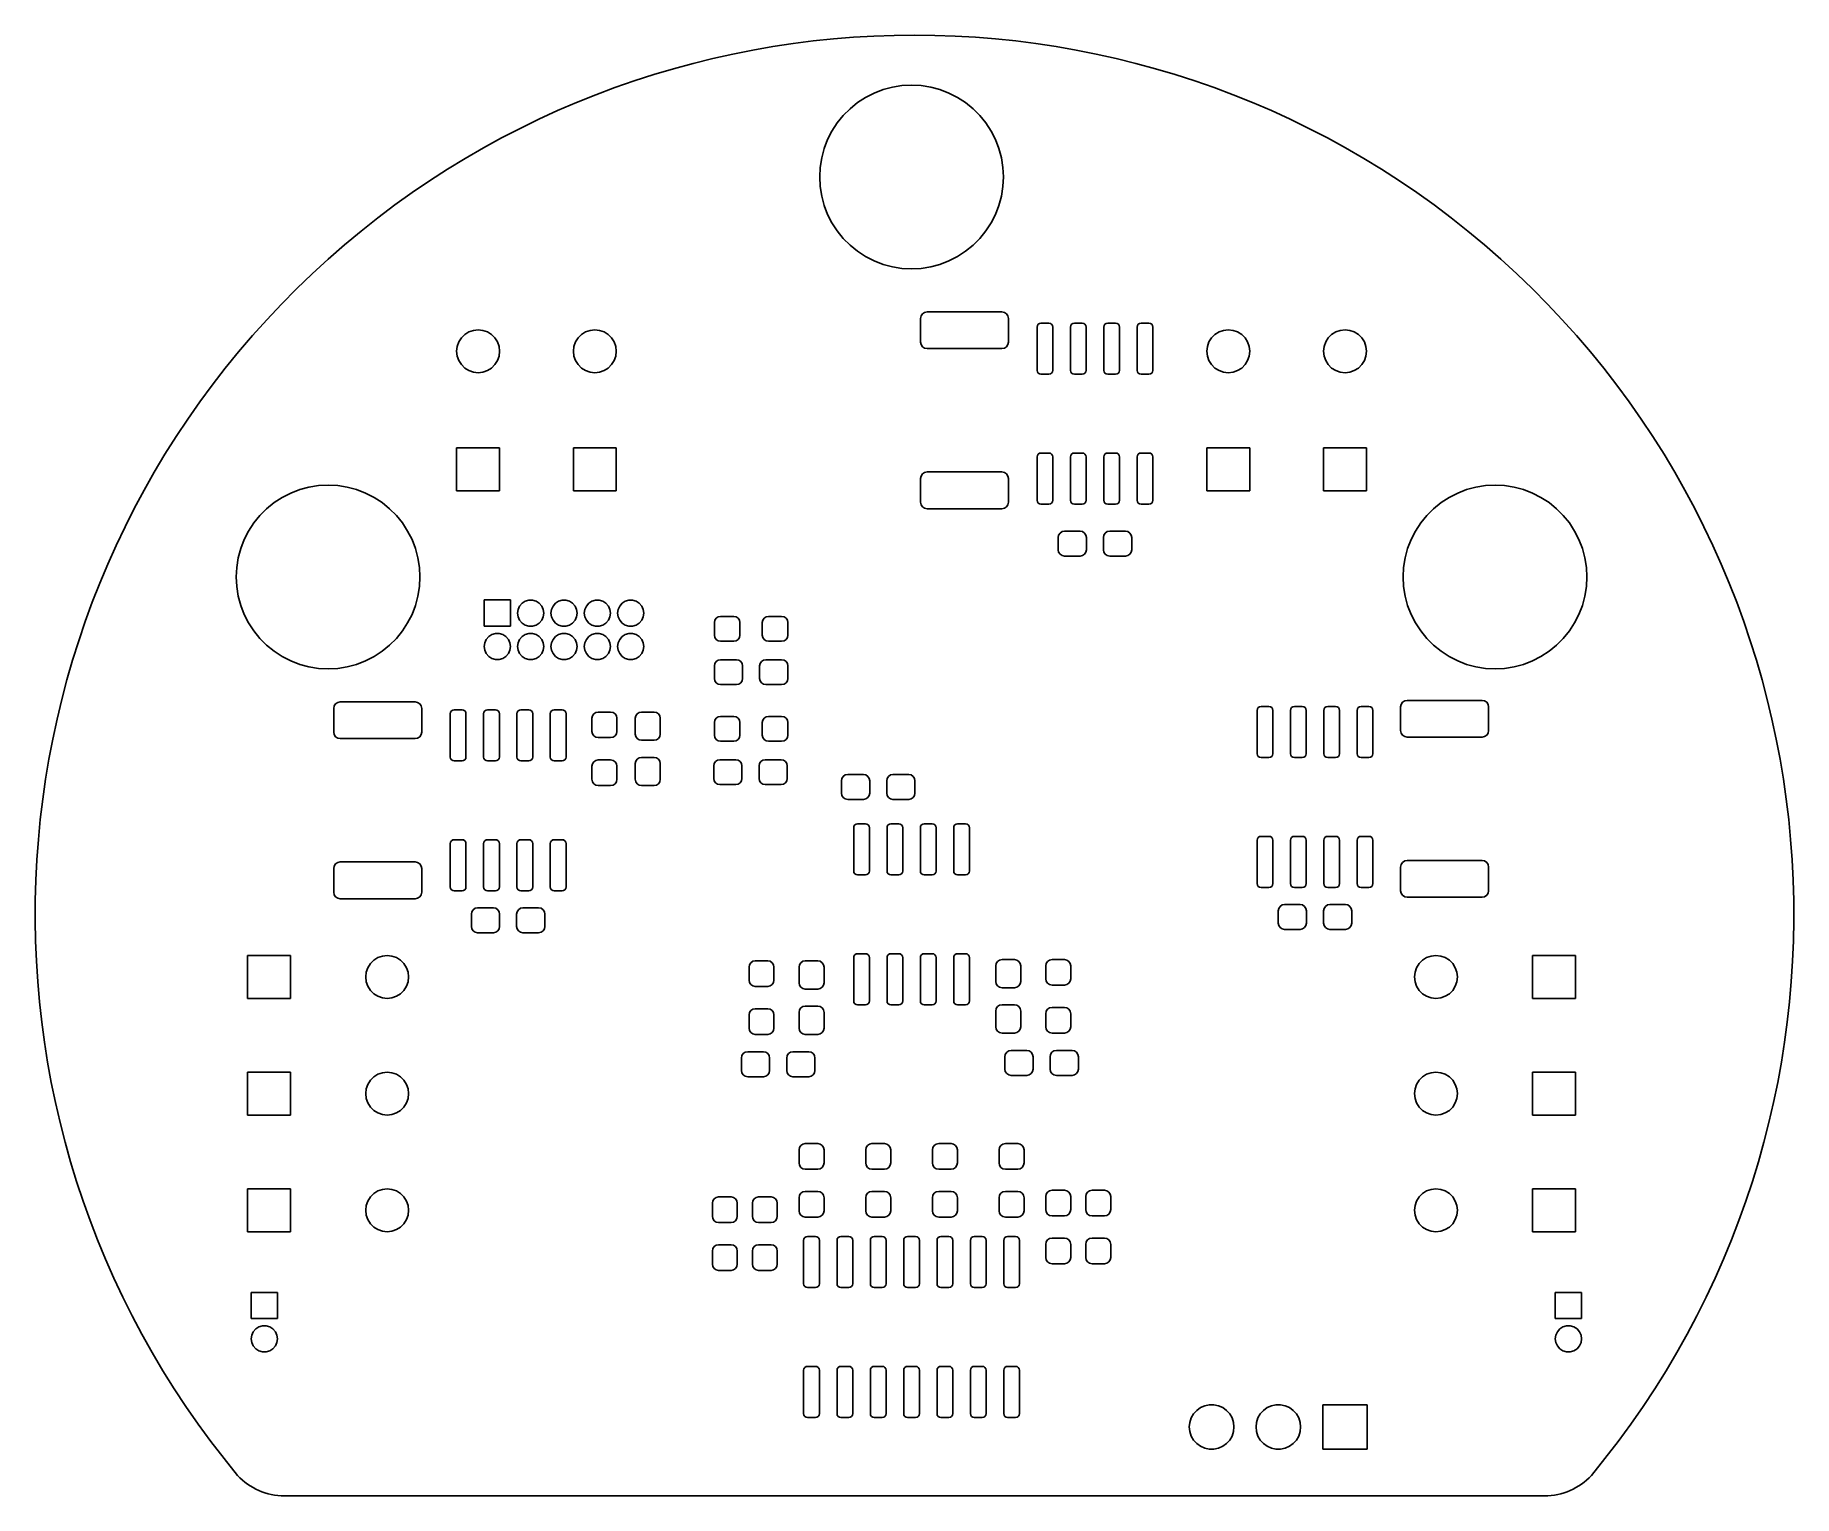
# Model space of a CAD drawing. Extents: x 116 to 183, y -93.2 to -37.6.
import ezdxf

# ---------------------------------------------------------------- set-up
doc = ezdxf.new("R2010")
doc.units = 0
doc.layers.add('BLACK', color=7, linetype='CONTINUOUS')

msp = doc.modelspace()

# ---------------------------------------------------------------- linework, layer by layer
at = {"layer": 'BLACK', "linetype": 'CONTINUOUS'}
for p, q in [((148.639549, -39.559733), (149.00139, -39.502423)), ((149.00139, -39.502423), (149.36724, -39.48325)), ((149.36724, -39.48325), (149.73309, -39.502423)), ((149.73309, -39.502423), (150.094931, -39.559733)), ((147.025283, -40.382243), (147.309992, -40.151691)), ((147.309992, -40.151691), (147.61724, -39.952161)), ((147.61724, -39.952161), (147.943662, -39.785841)), ((147.943662, -39.785841), (148.285681, -39.654552)), ((148.285681, -39.654552), (148.639549, -39.559733)), ((150.094931, -39.559733), (150.448799, -39.654552)), ((150.448799, -39.654552), (150.790818, -39.785841)), ((150.790818, -39.785841), (151.11724, -39.952161)), ((151.11724, -39.952161), (151.424488, -40.151691)), ((151.424488, -40.151691), (151.709197, -40.382243)), ((146.535681, -40.926002), (146.766233, -40.641293)), ((146.766233, -40.641293), (147.025283, -40.382243)), ((151.709197, -40.382243), (151.968247, -40.641293)), ((151.968247, -40.641293), (152.198799, -40.926002)), ((146.169831, -41.559672), (146.336151, -41.23325)), ((146.336151, -41.23325), (146.535681, -40.926002)), ((152.198799, -40.926002), (152.398329, -41.23325)), ((152.398329, -41.23325), (152.564649, -41.559672)), ((145.943723, -42.255559), (146.038542, -41.901691)), ((146.038542, -41.901691), (146.169831, -41.559672)), ((152.564649, -41.559672), (152.695938, -41.901691)), ((152.695938, -41.901691), (152.790757, -42.255559)), ((145.86724, -42.98325), (145.886413, -42.6174)), ((145.886413, -42.6174), (145.943723, -42.255559)), ((152.790757, -42.255559), (152.848067, -42.6174)), ((152.848067, -42.6174), (152.86724, -42.98325)), ((145.886413, -43.3491), (145.86724, -42.98325)), ((145.943723, -43.710941), (145.886413, -43.3491)), ((152.848067, -43.3491), (152.790757, -43.710941)), ((152.86724, -42.98325), (152.848067, -43.3491)), ((146.038542, -44.064809), (145.943723, -43.710941)), ((146.169831, -44.406828), (146.038542, -44.064809)), ((152.695938, -44.064809), (152.564649, -44.406828)), ((152.790757, -43.710941), (152.695938, -44.064809)), ((146.336151, -44.73325), (146.169831, -44.406828)), ((146.535681, -45.040498), (146.336151, -44.73325)), ((152.398329, -44.73325), (152.198799, -45.040498)), ((152.564649, -44.406828), (152.398329, -44.73325)), ((146.766233, -45.325207), (146.535681, -45.040498)), ((147.025283, -45.584257), (146.766233, -45.325207)), ((151.968247, -45.325207), (151.709197, -45.584257)), ((152.198799, -45.040498), (151.968247, -45.325207)), ((147.309992, -45.814809), (147.025283, -45.584257)), ((147.61724, -46.014339), (147.309992, -45.814809)), ((147.943662, -46.180659), (147.61724, -46.014339)), ((148.285681, -46.311948), (147.943662, -46.180659)), ((150.790818, -46.180659), (150.448799, -46.311948)), ((151.11724, -46.014339), (150.790818, -46.180659)), ((151.424488, -45.814809), (151.11724, -46.014339)), ((151.709197, -45.584257), (151.424488, -45.814809)), ((148.639549, -46.406767), (148.285681, -46.311948)), ((149.00139, -46.464077), (148.639549, -46.406767)), ((149.36724, -46.48325), (149.00139, -46.464077)), ((149.73309, -46.464077), (149.36724, -46.48325)), ((150.094931, -46.406767), (149.73309, -46.464077)), ((150.448799, -46.311948), (150.094931, -46.406767)), ((149.72803, -48.277579), (149.782223, -48.196473)), ((149.782223, -48.196473), (149.863329, -48.14228)), ((149.863329, -48.14228), (149.959, -48.123251)), ((149.959, -48.123251), (152.809001, -48.12325)), ((152.809001, -48.12325), (152.904671, -48.14228)), ((152.904671, -48.14228), (152.985777, -48.196473)), ((152.985777, -48.196473), (153.03997, -48.277579)), ((132.347537, -48.984103), (132.50254, -48.886708)), ((132.50254, -48.886708), (132.675329, -48.826246)), ((132.675329, -48.826246), (132.85724, -48.80575)), ((132.85724, -48.80575), (133.039151, -48.826246)), ((133.039151, -48.826246), (133.21194, -48.886708)), ((133.21194, -48.886708), (133.366943, -48.984103)), ((136.792537, -48.984103), (136.94754, -48.886708)), ((136.94754, -48.886708), (137.120329, -48.826246)), ((137.120329, -48.826246), (137.30224, -48.80575)), ((137.30224, -48.80575), (137.484151, -48.826246)), ((137.484151, -48.826246), (137.65694, -48.886708)), ((137.65694, -48.886708), (137.811943, -48.984103)), ((149.709, -48.373249), (149.72803, -48.277579)), ((149.709001, -49.27325), (149.709, -48.373249)), ((153.03997, -48.277579), (153.058999, -48.37325)), ((153.058999, -48.37325), (153.059, -49.273251)), ((154.14724, -48.70025), (154.158658, -48.642847)), ((154.14724, -50.35025), (154.14724, -48.70025)), ((154.158658, -48.642847), (154.191174, -48.594184)), ((154.191174, -48.594184), (154.239837, -48.561668)), ((154.239837, -48.561668), (154.29724, -48.55025)), ((154.29724, -48.55025), (154.59724, -48.55025)), ((154.59724, -48.55025), (154.654643, -48.561668)), ((154.654643, -48.561668), (154.703306, -48.594184)), ((154.703306, -48.594184), (154.735822, -48.642847)), ((154.735822, -48.642847), (154.74724, -48.70025)), ((154.74724, -48.70025), (154.74724, -50.35025)), ((155.41724, -48.70025), (155.428658, -48.642847)), ((155.41724, -50.35025), (155.41724, -48.70025)), ((155.428658, -48.642847), (155.461174, -48.594184)), ((155.461174, -48.594184), (155.509837, -48.561668)), ((155.509837, -48.561668), (155.56724, -48.55025)), ((155.56724, -48.55025), (155.86724, -48.55025)), ((155.86724, -48.55025), (155.924643, -48.561668)), ((155.924643, -48.561668), (155.973306, -48.594184)), ((155.973306, -48.594184), (156.005822, -48.642847)), ((156.005822, -48.642847), (156.01724, -48.70025)), ((156.01724, -48.70025), (156.01724, -50.35025)), ((156.68724, -48.70025), (156.698658, -48.642847)), ((156.68724, -50.35025), (156.68724, -48.70025)), ((156.698658, -48.642847), (156.731174, -48.594184)), ((156.731174, -48.594184), (156.779837, -48.561668)), ((156.779837, -48.561668), (156.83724, -48.55025)), ((156.83724, -48.55025), (157.13724, -48.55025)), ((157.13724, -48.55025), (157.194643, -48.561668)), ((157.194643, -48.561668), (157.243306, -48.594184)), ((157.243306, -48.594184), (157.275822, -48.642847)), ((157.275822, -48.642847), (157.28724, -48.70025)), ((157.28724, -48.70025), (157.28724, -50.35025)), ((157.95724, -48.70025), (157.968658, -48.642847)), ((157.95724, -50.35025), (157.95724, -48.70025)), ((157.968658, -48.642847), (158.001174, -48.594184)), ((158.001174, -48.594184), (158.049837, -48.561668)), ((158.049837, -48.561668), (158.10724, -48.55025)), ((158.10724, -48.55025), (158.40724, -48.55025)), ((158.40724, -48.55025), (158.464643, -48.561668)), ((158.464643, -48.561668), (158.513306, -48.594184)), ((158.513306, -48.594184), (158.545822, -48.642847)), ((158.545822, -48.642847), (158.55724, -48.70025)), ((158.55724, -48.70025), (158.55724, -50.35025)), ((160.922537, -48.984103), (161.07754, -48.886708)), ((161.07754, -48.886708), (161.250329, -48.826246)), ((161.250329, -48.826246), (161.43224, -48.80575)), ((161.43224, -48.80575), (161.614151, -48.826246)), ((161.614151, -48.826246), (161.78694, -48.886708)), ((161.78694, -48.886708), (161.941943, -48.984103)), ((165.367537, -48.984103), (165.52254, -48.886708)), ((165.52254, -48.886708), (165.695329, -48.826246)), ((165.695329, -48.826246), (165.87724, -48.80575)), ((165.87724, -48.80575), (166.059151, -48.826246)), ((166.059151, -48.826246), (166.23194, -48.886708)), ((166.23194, -48.886708), (166.386943, -48.984103)), ((132.03974, -49.62325), (132.060236, -49.441339)), ((132.060236, -49.441339), (132.120698, -49.26855)), ((132.120698, -49.26855), (132.218093, -49.113547)), ((132.218093, -49.113547), (132.347537, -48.984103)), ((133.366943, -48.984103), (133.496387, -49.113547)), ((133.496387, -49.113547), (133.593782, -49.26855)), ((133.593782, -49.26855), (133.654244, -49.441339)), ((133.654244, -49.441339), (133.67474, -49.62325)), ((136.48474, -49.62325), (136.505236, -49.441339)), ((136.505236, -49.441339), (136.565698, -49.26855)), ((136.565698, -49.26855), (136.663093, -49.113547)), ((136.663093, -49.113547), (136.792537, -48.984103)), ((137.811943, -48.984103), (137.941387, -49.113547)), ((137.941387, -49.113547), (138.038782, -49.26855)), ((138.038782, -49.26855), (138.099244, -49.441339)), ((138.099244, -49.441339), (138.11974, -49.62325)), ((149.72803, -49.368921), (149.709001, -49.27325)), ((149.782223, -49.450027), (149.72803, -49.368921)), ((149.863329, -49.50422), (149.782223, -49.450027)), ((149.958999, -49.52325), (149.863329, -49.50422)), ((152.809, -49.523249), (149.958999, -49.52325)), ((152.904671, -49.50422), (152.809, -49.523249)), ((152.985777, -49.450027), (152.904671, -49.50422)), ((153.03997, -49.368921), (152.985777, -49.450027)), ((153.059, -49.273251), (153.03997, -49.368921)), ((160.61474, -49.62325), (160.635236, -49.441339)), ((160.635236, -49.441339), (160.695698, -49.26855)), ((160.695698, -49.26855), (160.793093, -49.113547)), ((160.793093, -49.113547), (160.922537, -48.984103)), ((161.941943, -48.984103), (162.071387, -49.113547)), ((162.071387, -49.113547), (162.168782, -49.26855)), ((162.168782, -49.26855), (162.229244, -49.441339)), ((162.229244, -49.441339), (162.24974, -49.62325)), ((165.05974, -49.62325), (165.080236, -49.441339)), ((165.080236, -49.441339), (165.140698, -49.26855)), ((165.140698, -49.26855), (165.238093, -49.113547)), ((165.238093, -49.113547), (165.367537, -48.984103)), ((166.386943, -48.984103), (166.516387, -49.113547)), ((166.516387, -49.113547), (166.613782, -49.26855)), ((166.613782, -49.26855), (166.674244, -49.441339)), ((166.674244, -49.441339), (166.69474, -49.62325)), ((132.060236, -49.805161), (132.03974, -49.62325)), ((132.120698, -49.97795), (132.060236, -49.805161)), ((132.218093, -50.132953), (132.120698, -49.97795)), ((132.347537, -50.262397), (132.218093, -50.132953)), ((133.496387, -50.132953), (133.366943, -50.262397)), ((133.593782, -49.97795), (133.496387, -50.132953)), ((133.654244, -49.805161), (133.593782, -49.97795)), ((133.67474, -49.62325), (133.654244, -49.805161)), ((136.505236, -49.805161), (136.48474, -49.62325)), ((136.565698, -49.97795), (136.505236, -49.805161)), ((136.663093, -50.132953), (136.565698, -49.97795)), ((136.792537, -50.262397), (136.663093, -50.132953)), ((137.941387, -50.132953), (137.811943, -50.262397)), ((138.038782, -49.97795), (137.941387, -50.132953)), ((138.099244, -49.805161), (138.038782, -49.97795)), ((138.11974, -49.62325), (138.099244, -49.805161)), ((160.635236, -49.805161), (160.61474, -49.62325)), ((160.695698, -49.97795), (160.635236, -49.805161)), ((160.793093, -50.132953), (160.695698, -49.97795)), ((160.922537, -50.262397), (160.793093, -50.132953)), ((162.071387, -50.132953), (161.941943, -50.262397)), ((162.168782, -49.97795), (162.071387, -50.132953)), ((162.229244, -49.805161), (162.168782, -49.97795)), ((162.24974, -49.62325), (162.229244, -49.805161)), ((165.080236, -49.805161), (165.05974, -49.62325)), ((165.140698, -49.97795), (165.080236, -49.805161)), ((165.238093, -50.132953), (165.140698, -49.97795)), ((165.367537, -50.262397), (165.238093, -50.132953)), ((166.516387, -50.132953), (166.386943, -50.262397)), ((166.613782, -49.97795), (166.516387, -50.132953)), ((166.674244, -49.805161), (166.613782, -49.97795)), ((166.69474, -49.62325), (166.674244, -49.805161)), ((132.50254, -50.359792), (132.347537, -50.262397)), ((132.675329, -50.420254), (132.50254, -50.359792)), ((132.85724, -50.44075), (132.675329, -50.420254)), ((133.039151, -50.420254), (132.85724, -50.44075)), ((133.21194, -50.359792), (133.039151, -50.420254)), ((133.366943, -50.262397), (133.21194, -50.359792)), ((136.94754, -50.359792), (136.792537, -50.262397)), ((137.120329, -50.420254), (136.94754, -50.359792)), ((137.30224, -50.44075), (137.120329, -50.420254)), ((137.484151, -50.420254), (137.30224, -50.44075)), ((137.65694, -50.359792), (137.484151, -50.420254)), ((137.811943, -50.262397), (137.65694, -50.359792)), ((154.158658, -50.407653), (154.14724, -50.35025)), ((154.191174, -50.456316), (154.158658, -50.407653)), ((154.239837, -50.488832), (154.191174, -50.456316)), ((154.29724, -50.50025), (154.239837, -50.488832)), ((154.59724, -50.50025), (154.29724, -50.50025)), ((154.654643, -50.488832), (154.59724, -50.50025)), ((154.703306, -50.456316), (154.654643, -50.488832)), ((154.735822, -50.407653), (154.703306, -50.456316)), ((154.74724, -50.35025), (154.735822, -50.407653)), ((155.428658, -50.407653), (155.41724, -50.35025)), ((155.461174, -50.456316), (155.428658, -50.407653)), ((155.509837, -50.488832), (155.461174, -50.456316)), ((155.56724, -50.50025), (155.509837, -50.488832)), ((155.86724, -50.50025), (155.56724, -50.50025)), ((155.924643, -50.488832), (155.86724, -50.50025)), ((155.973306, -50.456316), (155.924643, -50.488832)), ((156.005822, -50.407653), (155.973306, -50.456316)), ((156.01724, -50.35025), (156.005822, -50.407653)), ((156.698658, -50.407653), (156.68724, -50.35025)), ((156.731174, -50.456316), (156.698658, -50.407653)), ((156.779837, -50.488832), (156.731174, -50.456316)), ((156.83724, -50.50025), (156.779837, -50.488832)), ((157.13724, -50.50025), (156.83724, -50.50025)), ((157.194643, -50.488832), (157.13724, -50.50025)), ((157.243306, -50.456316), (157.194643, -50.488832)), ((157.275822, -50.407653), (157.243306, -50.456316)), ((157.28724, -50.35025), (157.275822, -50.407653)), ((157.968658, -50.407653), (157.95724, -50.35025)), ((158.001174, -50.456316), (157.968658, -50.407653)), ((158.049837, -50.488832), (158.001174, -50.456316)), ((158.10724, -50.50025), (158.049837, -50.488832)), ((158.40724, -50.50025), (158.10724, -50.50025)), ((158.464643, -50.488832), (158.40724, -50.50025)), ((158.513306, -50.456316), (158.464643, -50.488832)), ((158.545822, -50.407653), (158.513306, -50.456316)), ((158.55724, -50.35025), (158.545822, -50.407653)), ((161.07754, -50.359792), (160.922537, -50.262397)), ((161.250329, -50.420254), (161.07754, -50.359792)), ((161.43224, -50.44075), (161.250329, -50.420254)), ((161.614151, -50.420254), (161.43224, -50.44075)), ((161.78694, -50.359792), (161.614151, -50.420254)), ((161.941943, -50.262397), (161.78694, -50.359792)), ((165.52254, -50.359792), (165.367537, -50.262397)), ((165.695329, -50.420254), (165.52254, -50.359792)), ((165.87724, -50.44075), (165.695329, -50.420254)), ((166.059151, -50.420254), (165.87724, -50.44075)), ((166.23194, -50.359792), (166.059151, -50.420254)), ((166.386943, -50.262397), (166.23194, -50.359792)), ((132.03974, -54.94075), (132.03974, -53.30575)), ((132.03974, -53.30575), (133.67474, -53.30575)), ((133.67474, -53.30575), (133.67474, -54.94075)), ((136.48474, -54.94075), (136.48474, -53.30575)), ((136.48474, -53.30575), (138.11974, -53.30575)), ((138.11974, -53.30575), (138.11974, -54.94075)), ((154.158658, -53.592847), (154.191174, -53.544184)), ((154.191174, -53.544184), (154.239837, -53.511668)), ((154.239837, -53.511668), (154.29724, -53.50025)), ((154.29724, -53.50025), (154.59724, -53.50025)), ((154.59724, -53.50025), (154.654643, -53.511668)), ((154.654643, -53.511668), (154.703306, -53.544184)), ((154.703306, -53.544184), (154.735822, -53.592847)), ((155.428658, -53.592847), (155.461174, -53.544184)), ((155.461174, -53.544184), (155.509837, -53.511668)), ((155.509837, -53.511668), (155.56724, -53.50025)), ((155.56724, -53.50025), (155.86724, -53.50025)), ((155.86724, -53.50025), (155.924643, -53.511668)), ((155.924643, -53.511668), (155.973306, -53.544184)), ((155.973306, -53.544184), (156.005822, -53.592847)), ((156.698658, -53.592847), (156.731174, -53.544184)), ((156.731174, -53.544184), (156.779837, -53.511668)), ((156.779837, -53.511668), (156.83724, -53.50025)), ((156.83724, -53.50025), (157.13724, -53.50025)), ((157.13724, -53.50025), (157.194643, -53.511668)), ((157.194643, -53.511668), (157.243306, -53.544184)), ((157.243306, -53.544184), (157.275822, -53.592847)), ((157.968658, -53.592847), (158.001174, -53.544184)), ((158.001174, -53.544184), (158.049837, -53.511668)), ((158.049837, -53.511668), (158.10724, -53.50025)), ((158.10724, -53.50025), (158.40724, -53.50025)), ((158.40724, -53.50025), (158.464643, -53.511668)), ((158.464643, -53.511668), (158.513306, -53.544184)), ((158.513306, -53.544184), (158.545822, -53.592847)), ((160.61474, -54.94075), (160.61474, -53.30575)), ((160.61474, -53.30575), (162.24974, -53.30575)), ((162.24974, -53.30575), (162.24974, -54.94075)), ((165.05974, -54.94075), (165.05974, -53.30575)), ((165.05974, -53.30575), (166.69474, -53.30575)), ((166.69474, -53.30575), (166.69474, -54.94075)), ((149.782223, -54.296473), (149.863329, -54.24228)), ((149.863329, -54.24228), (149.959, -54.223251)), ((149.959, -54.223251), (152.809001, -54.22325)), ((152.809001, -54.22325), (152.904671, -54.24228)), ((152.904671, -54.24228), (152.985777, -54.296473)), ((154.14724, -53.65025), (154.158658, -53.592847)), ((154.14724, -55.30025), (154.14724, -53.65025)), ((154.735822, -53.592847), (154.74724, -53.65025)), ((154.74724, -53.65025), (154.74724, -55.30025)), ((155.41724, -53.65025), (155.428658, -53.592847)), ((155.41724, -55.30025), (155.41724, -53.65025)), ((156.005822, -53.592847), (156.01724, -53.65025)), ((156.01724, -53.65025), (156.01724, -55.30025)), ((156.68724, -53.65025), (156.698658, -53.592847)), ((156.68724, -55.30025), (156.68724, -53.65025)), ((157.275822, -53.592847), (157.28724, -53.65025)), ((157.28724, -53.65025), (157.28724, -55.30025)), ((157.95724, -53.65025), (157.968658, -53.592847)), ((157.95724, -55.30025), (157.95724, -53.65025)), ((158.545822, -53.592847), (158.55724, -53.65025)), ((158.55724, -53.65025), (158.55724, -55.30025)), ((125.718662, -55.025841), (126.060681, -54.894552)), ((126.060681, -54.894552), (126.414549, -54.799733)), ((126.414549, -54.799733), (126.77639, -54.742423)), ((126.77639, -54.742423), (127.14224, -54.72325)), ((127.14224, -54.72325), (127.50809, -54.742423)), ((127.50809, -54.742423), (127.869931, -54.799733)), ((127.869931, -54.799733), (128.223799, -54.894552)), ((128.223799, -54.894552), (128.565818, -55.025841)), ((149.709, -54.473249), (149.72803, -54.377579)), ((149.709001, -55.37325), (149.709, -54.473249)), ((149.72803, -54.377579), (149.782223, -54.296473)), ((152.985777, -54.296473), (153.03997, -54.377579)), ((153.03997, -54.377579), (153.058999, -54.47325)), ((153.058999, -54.47325), (153.059, -55.373251)), ((170.168662, -55.025841), (170.510681, -54.894552)), ((170.510681, -54.894552), (170.864549, -54.799733)), ((170.864549, -54.799733), (171.22639, -54.742423)), ((171.22639, -54.742423), (171.59224, -54.72325)), ((171.59224, -54.72325), (171.95809, -54.742423)), ((171.95809, -54.742423), (172.319931, -54.799733)), ((172.319931, -54.799733), (172.673799, -54.894552)), ((172.673799, -54.894552), (173.015818, -55.025841)), ((124.800283, -55.622243), (125.084992, -55.391691)), ((125.084992, -55.391691), (125.39224, -55.192161)), ((125.39224, -55.192161), (125.718662, -55.025841)), ((128.565818, -55.025841), (128.89224, -55.192161)), ((128.89224, -55.192161), (129.199488, -55.391691)), ((129.199488, -55.391691), (129.484197, -55.622243)), ((133.67474, -54.94075), (132.03974, -54.94075)), ((138.11974, -54.94075), (136.48474, -54.94075)), ((149.72803, -55.468921), (149.709001, -55.37325)), ((149.782223, -55.550027), (149.72803, -55.468921)), ((149.863329, -55.60422), (149.782223, -55.550027)), ((152.985777, -55.550027), (152.904671, -55.60422)), ((153.03997, -55.468921), (152.985777, -55.550027)), ((153.059, -55.373251), (153.03997, -55.468921)), ((154.158658, -55.357653), (154.14724, -55.30025)), ((154.191174, -55.406316), (154.158658, -55.357653)), ((154.239837, -55.438832), (154.191174, -55.406316)), ((154.29724, -55.45025), (154.239837, -55.438832)), ((154.59724, -55.45025), (154.29724, -55.45025)), ((154.654643, -55.438832), (154.59724, -55.45025)), ((154.703306, -55.406316), (154.654643, -55.438832)), ((154.735822, -55.357653), (154.703306, -55.406316)), ((154.74724, -55.30025), (154.735822, -55.357653)), ((155.428658, -55.357653), (155.41724, -55.30025)), ((155.461174, -55.406316), (155.428658, -55.357653)), ((155.509837, -55.438832), (155.461174, -55.406316)), ((155.56724, -55.45025), (155.509837, -55.438832)), ((155.86724, -55.45025), (155.56724, -55.45025)), ((155.924643, -55.438832), (155.86724, -55.45025)), ((155.973306, -55.406316), (155.924643, -55.438832)), ((156.005822, -55.357653), (155.973306, -55.406316)), ((156.01724, -55.30025), (156.005822, -55.357653)), ((156.698658, -55.357653), (156.68724, -55.30025)), ((156.731174, -55.406316), (156.698658, -55.357653)), ((156.779837, -55.438832), (156.731174, -55.406316)), ((156.83724, -55.45025), (156.779837, -55.438832)), ((157.13724, -55.45025), (156.83724, -55.45025)), ((157.194643, -55.438832), (157.13724, -55.45025)), ((157.243306, -55.406316), (157.194643, -55.438832)), ((157.275822, -55.357653), (157.243306, -55.406316)), ((157.28724, -55.30025), (157.275822, -55.357653)), ((157.968658, -55.357653), (157.95724, -55.30025)), ((158.001174, -55.406316), (157.968658, -55.357653)), ((158.049837, -55.438832), (158.001174, -55.406316)), ((158.10724, -55.45025), (158.049837, -55.438832)), ((158.40724, -55.45025), (158.10724, -55.45025)), ((158.464643, -55.438832), (158.40724, -55.45025)), ((158.513306, -55.406316), (158.464643, -55.438832)), ((158.545822, -55.357653), (158.513306, -55.406316)), ((158.55724, -55.30025), (158.545822, -55.357653)), ((162.24974, -54.94075), (160.61474, -54.94075)), ((166.69474, -54.94075), (165.05974, -54.94075)), ((169.250283, -55.622243), (169.534992, -55.391691)), ((169.534992, -55.391691), (169.84224, -55.192161)), ((169.84224, -55.192161), (170.168662, -55.025841)), ((173.015818, -55.025841), (173.34224, -55.192161)), ((173.34224, -55.192161), (173.649488, -55.391691)), ((173.649488, -55.391691), (173.934197, -55.622243)), ((124.111151, -56.47325), (124.310681, -56.166002)), ((124.310681, -56.166002), (124.541233, -55.881293)), ((124.541233, -55.881293), (124.800283, -55.622243)), ((129.484197, -55.622243), (129.743247, -55.881293)), ((129.743247, -55.881293), (129.973799, -56.166002)), ((129.973799, -56.166002), (130.173329, -56.47325)), ((149.958999, -55.62325), (149.863329, -55.60422)), ((152.809, -55.623249), (149.958999, -55.62325)), ((152.904671, -55.60422), (152.809, -55.623249)), ((168.561151, -56.47325), (168.760681, -56.166002)), ((168.760681, -56.166002), (168.991233, -55.881293)), ((168.991233, -55.881293), (169.250283, -55.622243)), ((173.934197, -55.622243), (174.193247, -55.881293)), ((174.193247, -55.881293), (174.423799, -56.166002)), ((174.423799, -56.166002), (174.623329, -56.47325)), ((123.813542, -57.141691), (123.944831, -56.799672)), ((123.944831, -56.799672), (124.111151, -56.47325)), ((130.173329, -56.47325), (130.339649, -56.799672)), ((130.339649, -56.799672), (130.470938, -57.141691)), ((154.95224, -56.71575), (154.970319, -56.624863)), ((154.95224, -57.19075), (154.95224, -56.71575)), ((154.970319, -56.624863), (155.021802, -56.547812)), ((155.021802, -56.547812), (155.098853, -56.496329)), ((155.098853, -56.496329), (155.18974, -56.47825)), ((155.18974, -56.47825), (155.78974, -56.47825)), ((155.78974, -56.47825), (155.880627, -56.496329)), ((155.880627, -56.496329), (155.957678, -56.547812)), ((155.957678, -56.547812), (156.009161, -56.624863)), ((156.009161, -56.624863), (156.02724, -56.71575)), ((156.02724, -56.71575), (156.02724, -57.19075)), ((156.67724, -56.71575), (156.695319, -56.624863)), ((156.67724, -57.19075), (156.67724, -56.71575)), ((156.695319, -56.624863), (156.746802, -56.547812)), ((156.746802, -56.547812), (156.823853, -56.496329)), ((156.823853, -56.496329), (156.91474, -56.47825)), ((156.91474, -56.47825), (157.51474, -56.47825)), ((157.51474, -56.47825), (157.605627, -56.496329)), ((157.605627, -56.496329), (157.682678, -56.547812)), ((157.682678, -56.547812), (157.734161, -56.624863)), ((157.734161, -56.624863), (157.75224, -56.71575)), ((157.75224, -56.71575), (157.75224, -57.19075)), ((168.263542, -57.141691), (168.394831, -56.799672)), ((168.394831, -56.799672), (168.561151, -56.47325)), ((174.623329, -56.47325), (174.789649, -56.799672)), ((174.789649, -56.799672), (174.920938, -57.141691)), ((123.661413, -57.8574), (123.718723, -57.495559)), ((123.718723, -57.495559), (123.813542, -57.141691)), ((130.470938, -57.141691), (130.565757, -57.495559)), ((130.565757, -57.495559), (130.623067, -57.8574)), ((154.970319, -57.281637), (154.95224, -57.19075)), ((155.021802, -57.358688), (154.970319, -57.281637)), ((155.098853, -57.410171), (155.021802, -57.358688)), ((155.18974, -57.42825), (155.098853, -57.410171)), ((155.78974, -57.42825), (155.18974, -57.42825)), ((155.880627, -57.410171), (155.78974, -57.42825)), ((155.957678, -57.358688), (155.880627, -57.410171)), ((156.009161, -57.281637), (155.957678, -57.358688)), ((156.02724, -57.19075), (156.009161, -57.281637)), ((156.695319, -57.281637), (156.67724, -57.19075)), ((156.746802, -57.358688), (156.695319, -57.281637)), ((156.823853, -57.410171), (156.746802, -57.358688)), ((156.91474, -57.42825), (156.823853, -57.410171)), ((157.51474, -57.42825), (156.91474, -57.42825)), ((157.605627, -57.410171), (157.51474, -57.42825)), ((157.682678, -57.358688), (157.605627, -57.410171)), ((157.734161, -57.281637), (157.682678, -57.358688)), ((157.75224, -57.19075), (157.734161, -57.281637)), ((168.111413, -57.8574), (168.168723, -57.495559)), ((168.168723, -57.495559), (168.263542, -57.141691)), ((174.920938, -57.141691), (175.015757, -57.495559)), ((175.015757, -57.495559), (175.073067, -57.8574)), ((123.64224, -58.22325), (123.661413, -57.8574)), ((123.661413, -58.5891), (123.64224, -58.22325)), ((130.623067, -57.8574), (130.64224, -58.22325)), ((130.64224, -58.22325), (130.623067, -58.5891)), ((168.09224, -58.22325), (168.111413, -57.8574)), ((168.111413, -58.5891), (168.09224, -58.22325)), ((175.073067, -57.8574), (175.09224, -58.22325)), ((175.09224, -58.22325), (175.073067, -58.5891)), ((123.718723, -58.950941), (123.661413, -58.5891)), ((130.623067, -58.5891), (130.565757, -58.950941)), ((168.168723, -58.950941), (168.111413, -58.5891)), ((175.073067, -58.5891), (175.015757, -58.950941)), ((123.813542, -59.304809), (123.718723, -58.950941)), ((123.944831, -59.646828), (123.813542, -59.304809)), ((130.470938, -59.304809), (130.339649, -59.646828)), ((130.565757, -58.950941), (130.470938, -59.304809)), ((133.09, -60.1), (133.09, -59.1)), ((133.09, -59.1), (134.09, -59.1)), ((134.09, -59.1), (134.09, -60.1)), ((134.36, -59.6), (134.380254, -59.459134)), ((134.380254, -59.740866), (134.36, -59.6)), ((134.380254, -59.459134), (134.439373, -59.32968)), ((134.439373, -59.32968), (134.53257, -59.222125)), ((134.53257, -59.222125), (134.652292, -59.145184)), ((134.652292, -59.145184), (134.788843, -59.105089)), ((134.788843, -59.105089), (134.931157, -59.105089)), ((134.931157, -59.105089), (135.067708, -59.145184)), ((135.067708, -59.145184), (135.18743, -59.222125)), ((135.18743, -59.222125), (135.280627, -59.32968)), ((135.280627, -59.32968), (135.339746, -59.459134)), ((135.339746, -59.459134), (135.36, -59.6)), ((135.36, -59.6), (135.339746, -59.740866)), ((135.63, -59.6), (135.650254, -59.459134)), ((135.650254, -59.740866), (135.63, -59.6)), ((135.650254, -59.459134), (135.709373, -59.32968)), ((135.709373, -59.32968), (135.80257, -59.222125)), ((135.80257, -59.222125), (135.922292, -59.145184)), ((135.922292, -59.145184), (136.058843, -59.105089)), ((136.058843, -59.105089), (136.201157, -59.105089)), ((136.201157, -59.105089), (136.337708, -59.145184)), ((136.337708, -59.145184), (136.45743, -59.222125)), ((136.45743, -59.222125), (136.550627, -59.32968)), ((136.550627, -59.32968), (136.609746, -59.459134)), ((136.609746, -59.459134), (136.63, -59.6)), ((136.63, -59.6), (136.609746, -59.740866)), ((136.9, -59.6), (136.920254, -59.459134)), ((136.920254, -59.740866), (136.9, -59.6)), ((136.920254, -59.459134), (136.979373, -59.32968)), ((136.979373, -59.32968), (137.07257, -59.222125)), ((137.07257, -59.222125), (137.192292, -59.145184)), ((137.192292, -59.145184), (137.328843, -59.105089)), ((137.328843, -59.105089), (137.471157, -59.105089)), ((137.471157, -59.105089), (137.607708, -59.145184)), ((137.607708, -59.145184), (137.72743, -59.222125)), ((137.72743, -59.222125), (137.820627, -59.32968)), ((137.820627, -59.32968), (137.879746, -59.459134)), ((137.879746, -59.459134), (137.9, -59.6)), ((137.9, -59.6), (137.879746, -59.740866)), ((138.17, -59.6), (138.190254, -59.459134)), ((138.190254, -59.740866), (138.17, -59.6)), ((138.190254, -59.459134), (138.249373, -59.32968)), ((138.249373, -59.32968), (138.34257, -59.222125)), ((138.34257, -59.222125), (138.462292, -59.145184)), ((138.462292, -59.145184), (138.598843, -59.105089)), ((138.598843, -59.105089), (138.741157, -59.105089)), ((138.741157, -59.105089), (138.877708, -59.145184)), ((138.877708, -59.145184), (138.99743, -59.222125)), ((138.99743, -59.222125), (139.090627, -59.32968)), ((139.090627, -59.32968), (139.149746, -59.459134)), ((139.149746, -59.459134), (139.17, -59.6)), ((139.17, -59.6), (139.149746, -59.740866)), ((168.263542, -59.304809), (168.168723, -58.950941)), ((168.394831, -59.646828), (168.263542, -59.304809)), ((174.920938, -59.304809), (174.789649, -59.646828)), ((175.015757, -58.950941), (174.920938, -59.304809)), ((124.111151, -59.97325), (123.944831, -59.646828)), ((124.310681, -60.280498), (124.111151, -59.97325)), ((124.541233, -60.565207), (124.310681, -60.280498)), ((129.973799, -60.280498), (129.743247, -60.565207)), ((130.173329, -59.97325), (129.973799, -60.280498)), ((130.339649, -59.646828), (130.173329, -59.97325)), ((134.09, -60.1), (133.09, -60.1)), ((134.439373, -59.87032), (134.380254, -59.740866)), ((134.53257, -59.977875), (134.439373, -59.87032)), ((134.652292, -60.054816), (134.53257, -59.977875)), ((134.788843, -60.094911), (134.652292, -60.054816)), ((134.931157, -60.094911), (134.788843, -60.094911)), ((135.067708, -60.054816), (134.931157, -60.094911)), ((135.18743, -59.977875), (135.067708, -60.054816)), ((135.280627, -59.87032), (135.18743, -59.977875)), ((135.339746, -59.740866), (135.280627, -59.87032)), ((135.709373, -59.87032), (135.650254, -59.740866)), ((135.80257, -59.977875), (135.709373, -59.87032)), ((135.922292, -60.054816), (135.80257, -59.977875)), ((136.058843, -60.094911), (135.922292, -60.054816)), ((136.201157, -60.094911), (136.058843, -60.094911)), ((136.337708, -60.054816), (136.201157, -60.094911)), ((136.45743, -59.977875), (136.337708, -60.054816)), ((136.550627, -59.87032), (136.45743, -59.977875)), ((136.609746, -59.740866), (136.550627, -59.87032)), ((136.979373, -59.87032), (136.920254, -59.740866)), ((137.07257, -59.977875), (136.979373, -59.87032)), ((137.192292, -60.054816), (137.07257, -59.977875)), ((137.328843, -60.094911), (137.192292, -60.054816)), ((137.471157, -60.094911), (137.328843, -60.094911)), ((137.607708, -60.054816), (137.471157, -60.094911)), ((137.72743, -59.977875), (137.607708, -60.054816)), ((137.820627, -59.87032), (137.72743, -59.977875)), ((137.879746, -59.740866), (137.820627, -59.87032)), ((138.249373, -59.87032), (138.190254, -59.740866)), ((138.34257, -59.977875), (138.249373, -59.87032)), ((138.462292, -60.054816), (138.34257, -59.977875)), ((138.598843, -60.094911), (138.462292, -60.054816)), ((138.741157, -60.094911), (138.598843, -60.094911)), ((138.877708, -60.054816), (138.741157, -60.094911)), ((138.99743, -59.977875), (138.877708, -60.054816)), ((139.090627, -59.87032), (138.99743, -59.977875)), ((139.149746, -59.740866), (139.090627, -59.87032)), ((141.856, -59.9605), (141.874079, -59.869613)), ((141.856, -60.4355), (141.856, -59.9605)), ((141.874079, -59.869613), (141.925562, -59.792562)), ((141.925562, -59.792562), (142.002613, -59.741079)), ((142.002613, -59.741079), (142.0935, -59.723)), ((142.0935, -59.723), (142.5935, -59.723)), ((142.5935, -59.723), (142.684387, -59.741079)), ((142.684387, -59.741079), (142.761438, -59.792562)), ((142.761438, -59.792562), (142.812921, -59.869613)), ((142.812921, -59.869613), (142.831, -59.9605)), ((142.831, -59.9605), (142.831, -60.4355)), ((143.681, -59.9605), (143.699079, -59.869613)), ((143.681, -60.4355), (143.681, -59.9605)), ((143.699079, -59.869613), (143.750562, -59.792562)), ((143.750562, -59.792562), (143.827613, -59.741079)), ((143.827613, -59.741079), (143.9185, -59.723)), ((143.9185, -59.723), (144.4185, -59.723)), ((144.4185, -59.723), (144.509387, -59.741079)), ((144.509387, -59.741079), (144.586438, -59.792562)), ((144.586438, -59.792562), (144.637921, -59.869613)), ((144.637921, -59.869613), (144.656, -59.9605)), ((144.656, -59.9605), (144.656, -60.4355)), ((168.561151, -59.97325), (168.394831, -59.646828)), ((168.760681, -60.280498), (168.561151, -59.97325)), ((168.991233, -60.565207), (168.760681, -60.280498)), ((174.423799, -60.280498), (174.193247, -60.565207)), ((174.623329, -59.97325), (174.423799, -60.280498)), ((174.789649, -59.646828), (174.623329, -59.97325)), ((124.800283, -60.824257), (124.541233, -60.565207)), ((125.084992, -61.054809), (124.800283, -60.824257)), ((129.484197, -60.824257), (129.199488, -61.054809)), ((129.743247, -60.565207), (129.484197, -60.824257)), ((133.09, -60.87), (133.110254, -60.729134)), ((133.110254, -61.010866), (133.09, -60.87)), ((133.110254, -60.729134), (133.169373, -60.59968)), ((133.169373, -60.59968), (133.26257, -60.492125)), ((133.26257, -60.492125), (133.382292, -60.415184)), ((133.382292, -60.415184), (133.518843, -60.375089)), ((133.518843, -60.375089), (133.661157, -60.375089)), ((133.661157, -60.375089), (133.797708, -60.415184)), ((133.797708, -60.415184), (133.91743, -60.492125)), ((133.91743, -60.492125), (134.010627, -60.59968)), ((134.010627, -60.59968), (134.069746, -60.729134)), ((134.069746, -60.729134), (134.09, -60.87)), ((134.09, -60.87), (134.069746, -61.010866)), ((134.36, -60.87), (134.380254, -60.729134)), ((134.380254, -61.010866), (134.36, -60.87)), ((134.380254, -60.729134), (134.439373, -60.59968)), ((134.439373, -60.59968), (134.53257, -60.492125)), ((134.53257, -60.492125), (134.652292, -60.415184)), ((134.652292, -60.415184), (134.788843, -60.375089)), ((134.788843, -60.375089), (134.931157, -60.375089)), ((134.931157, -60.375089), (135.067708, -60.415184)), ((135.067708, -60.415184), (135.18743, -60.492125)), ((135.18743, -60.492125), (135.280627, -60.59968)), ((135.280627, -60.59968), (135.339746, -60.729134)), ((135.339746, -60.729134), (135.36, -60.87)), ((135.36, -60.87), (135.339746, -61.010866)), ((135.63, -60.87), (135.650254, -60.729134)), ((135.650254, -61.010866), (135.63, -60.87)), ((135.650254, -60.729134), (135.709373, -60.59968)), ((135.709373, -60.59968), (135.80257, -60.492125)), ((135.80257, -60.492125), (135.922292, -60.415184)), ((135.922292, -60.415184), (136.058843, -60.375089)), ((136.058843, -60.375089), (136.201157, -60.375089)), ((136.201157, -60.375089), (136.337708, -60.415184)), ((136.337708, -60.415184), (136.45743, -60.492125)), ((136.45743, -60.492125), (136.550627, -60.59968)), ((136.550627, -60.59968), (136.609746, -60.729134)), ((136.609746, -60.729134), (136.63, -60.87)), ((136.63, -60.87), (136.609746, -61.010866)), ((136.9, -60.87), (136.920254, -60.729134)), ((136.920254, -61.010866), (136.9, -60.87)), ((136.920254, -60.729134), (136.979373, -60.59968)), ((136.979373, -60.59968), (137.07257, -60.492125)), ((137.07257, -60.492125), (137.192292, -60.415184)), ((137.192292, -60.415184), (137.328843, -60.375089)), ((137.328843, -60.375089), (137.471157, -60.375089)), ((137.471157, -60.375089), (137.607708, -60.415184)), ((137.607708, -60.415184), (137.72743, -60.492125)), ((137.72743, -60.492125), (137.820627, -60.59968)), ((137.820627, -60.59968), (137.879746, -60.729134)), ((137.879746, -60.729134), (137.9, -60.87)), ((137.9, -60.87), (137.879746, -61.010866)), ((138.17, -60.87), (138.190254, -60.729134)), ((138.190254, -61.010866), (138.17, -60.87)), ((138.190254, -60.729134), (138.249373, -60.59968)), ((138.249373, -60.59968), (138.34257, -60.492125)), ((138.34257, -60.492125), (138.462292, -60.415184)), ((138.462292, -60.415184), (138.598843, -60.375089)), ((138.598843, -60.375089), (138.741157, -60.375089)), ((138.741157, -60.375089), (138.877708, -60.415184)), ((138.877708, -60.415184), (138.99743, -60.492125)), ((138.99743, -60.492125), (139.090627, -60.59968)), ((139.090627, -60.59968), (139.149746, -60.729134)), ((139.149746, -60.729134), (139.17, -60.87)), ((139.17, -60.87), (139.149746, -61.010866)), ((141.874079, -60.526387), (141.856, -60.4355)), ((141.925562, -60.603438), (141.874079, -60.526387)), ((142.002613, -60.654921), (141.925562, -60.603438)), ((142.0935, -60.673), (142.002613, -60.654921)), ((142.5935, -60.673), (142.0935, -60.673)), ((142.684387, -60.654921), (142.5935, -60.673)), ((142.761438, -60.603438), (142.684387, -60.654921)), ((142.812921, -60.526387), (142.761438, -60.603438)), ((142.831, -60.4355), (142.812921, -60.526387)), ((143.699079, -60.526387), (143.681, -60.4355)), ((143.750562, -60.603438), (143.699079, -60.526387)), ((143.827613, -60.654921), (143.750562, -60.603438)), ((143.9185, -60.673), (143.827613, -60.654921)), ((144.4185, -60.673), (143.9185, -60.673)), ((144.509387, -60.654921), (144.4185, -60.673)), ((144.586438, -60.603438), (144.509387, -60.654921)), ((144.637921, -60.526387), (144.586438, -60.603438)), ((144.656, -60.4355), (144.637921, -60.526387)), ((169.250283, -60.824257), (168.991233, -60.565207)), ((169.534992, -61.054809), (169.250283, -60.824257)), ((173.934197, -60.824257), (173.649488, -61.054809)), ((174.193247, -60.565207), (173.934197, -60.824257)), ((125.39224, -61.254339), (125.084992, -61.054809)), ((125.718662, -61.420659), (125.39224, -61.254339)), ((126.060681, -61.551948), (125.718662, -61.420659)), ((126.414549, -61.646767), (126.060681, -61.551948)), ((128.223799, -61.551948), (127.869931, -61.646767)), ((128.565818, -61.420659), (128.223799, -61.551948)), ((128.89224, -61.254339), (128.565818, -61.420659)), ((129.199488, -61.054809), (128.89224, -61.254339)), ((133.169373, -61.14032), (133.110254, -61.010866)), ((133.26257, -61.247875), (133.169373, -61.14032)), ((133.382292, -61.324816), (133.26257, -61.247875)), ((133.518843, -61.364911), (133.382292, -61.324816)), ((133.661157, -61.364911), (133.518843, -61.364911)), ((133.797708, -61.324816), (133.661157, -61.364911)), ((133.91743, -61.247875), (133.797708, -61.324816)), ((134.010627, -61.14032), (133.91743, -61.247875)), ((134.069746, -61.010866), (134.010627, -61.14032)), ((134.439373, -61.14032), (134.380254, -61.010866)), ((134.53257, -61.247875), (134.439373, -61.14032)), ((134.652292, -61.324816), (134.53257, -61.247875)), ((134.788843, -61.364911), (134.652292, -61.324816)), ((134.931157, -61.364911), (134.788843, -61.364911)), ((135.067708, -61.324816), (134.931157, -61.364911)), ((135.18743, -61.247875), (135.067708, -61.324816)), ((135.280627, -61.14032), (135.18743, -61.247875)), ((135.339746, -61.010866), (135.280627, -61.14032)), ((135.709373, -61.14032), (135.650254, -61.010866)), ((135.80257, -61.247875), (135.709373, -61.14032)), ((135.922292, -61.324816), (135.80257, -61.247875)), ((136.058843, -61.364911), (135.922292, -61.324816)), ((136.201157, -61.364911), (136.058843, -61.364911)), ((136.337708, -61.324816), (136.201157, -61.364911)), ((136.45743, -61.247875), (136.337708, -61.324816)), ((136.550627, -61.14032), (136.45743, -61.247875)), ((136.609746, -61.010866), (136.550627, -61.14032)), ((136.979373, -61.14032), (136.920254, -61.010866)), ((137.07257, -61.247875), (136.979373, -61.14032)), ((137.192292, -61.324816), (137.07257, -61.247875)), ((137.328843, -61.364911), (137.192292, -61.324816)), ((137.471157, -61.364911), (137.328843, -61.364911)), ((137.607708, -61.324816), (137.471157, -61.364911)), ((137.72743, -61.247875), (137.607708, -61.324816)), ((137.820627, -61.14032), (137.72743, -61.247875)), ((137.879746, -61.010866), (137.820627, -61.14032)), ((138.249373, -61.14032), (138.190254, -61.010866)), ((138.34257, -61.247875), (138.249373, -61.14032)), ((138.462292, -61.324816), (138.34257, -61.247875)), ((138.598843, -61.364911), (138.462292, -61.324816)), ((138.741157, -61.364911), (138.598843, -61.364911)), ((138.877708, -61.324816), (138.741157, -61.364911)), ((138.99743, -61.247875), (138.877708, -61.324816)), ((139.090627, -61.14032), (138.99743, -61.247875)), ((139.149746, -61.010866), (139.090627, -61.14032)), ((141.856, -61.6115), (141.874079, -61.520613)), ((141.856, -62.0865), (141.856, -61.6115)), ((141.874079, -61.520613), (141.925562, -61.443562)), ((141.925562, -61.443562), (142.002613, -61.392079)), ((142.002613, -61.392079), (142.0935, -61.374)), ((142.0935, -61.374), (142.6935, -61.374)), ((142.6935, -61.374), (142.784387, -61.392079)), ((142.784387, -61.392079), (142.861438, -61.443562)), ((142.861438, -61.443562), (142.912921, -61.520613)), ((142.912921, -61.520613), (142.931, -61.6115)), ((142.931, -61.6115), (142.931, -62.0865)), ((143.581, -61.6115), (143.599079, -61.520613)), ((143.581, -62.0865), (143.581, -61.6115)), ((143.599079, -61.520613), (143.650562, -61.443562)), ((143.650562, -61.443562), (143.727613, -61.392079)), ((143.727613, -61.392079), (143.8185, -61.374)), ((143.8185, -61.374), (144.4185, -61.374)), ((144.4185, -61.374), (144.509387, -61.392079)), ((144.509387, -61.392079), (144.586438, -61.443562)), ((144.586438, -61.443562), (144.637921, -61.520613)), ((144.637921, -61.520613), (144.656, -61.6115)), ((144.656, -61.6115), (144.656, -62.0865)), ((169.84224, -61.254339), (169.534992, -61.054809)), ((170.168662, -61.420659), (169.84224, -61.254339)), ((170.510681, -61.551948), (170.168662, -61.420659)), ((170.864549, -61.646767), (170.510681, -61.551948)), ((172.673799, -61.551948), (172.319931, -61.646767)), ((173.015818, -61.420659), (172.673799, -61.551948)), ((173.34224, -61.254339), (173.015818, -61.420659)), ((173.649488, -61.054809), (173.34224, -61.254339)), ((126.77639, -61.704077), (126.414549, -61.646767)), ((127.14224, -61.72325), (126.77639, -61.704077)), ((127.50809, -61.704077), (127.14224, -61.72325)), ((127.869931, -61.646767), (127.50809, -61.704077)), ((141.874079, -62.177387), (141.856, -62.0865)), ((141.925562, -62.254438), (141.874079, -62.177387)), ((142.002613, -62.305921), (141.925562, -62.254438)), ((142.861438, -62.254438), (142.784387, -62.305921)), ((142.912921, -62.177387), (142.861438, -62.254438)), ((142.931, -62.0865), (142.912921, -62.177387)), ((143.599079, -62.177387), (143.581, -62.0865)), ((143.650562, -62.254438), (143.599079, -62.177387)), ((143.727613, -62.305921), (143.650562, -62.254438)), ((144.586438, -62.254438), (144.509387, -62.305921)), ((144.637921, -62.177387), (144.586438, -62.254438)), ((144.656, -62.0865), (144.637921, -62.177387)), ((171.22639, -61.704077), (170.864549, -61.646767)), ((171.59224, -61.72325), (171.22639, -61.704077)), ((171.95809, -61.704077), (171.59224, -61.72325)), ((172.319931, -61.646767), (171.95809, -61.704077)), ((142.0935, -62.324), (142.002613, -62.305921)), ((142.6935, -62.324), (142.0935, -62.324)), ((142.784387, -62.305921), (142.6935, -62.324)), ((143.8185, -62.324), (143.727613, -62.305921)), ((144.4185, -62.324), (143.8185, -62.324)), ((144.509387, -62.305921), (144.4185, -62.324)), ((168.070223, -62.998223), (168.151329, -62.94403)), ((168.151329, -62.94403), (168.247, -62.925001)), ((168.247, -62.925001), (171.097001, -62.925)), ((171.097001, -62.925), (171.192671, -62.94403)), ((171.192671, -62.94403), (171.273777, -62.998223)), ((127.357, -63.232249), (127.37603, -63.136579)), ((127.357001, -64.13225), (127.357, -63.232249)), ((127.37603, -63.136579), (127.430223, -63.055473)), ((127.430223, -63.055473), (127.511329, -63.00128)), ((127.511329, -63.00128), (127.607, -62.982251)), ((127.607, -62.982251), (130.457001, -62.98225)), ((130.457001, -62.98225), (130.552671, -63.00128)), ((130.552671, -63.00128), (130.633777, -63.055473)), ((130.633777, -63.055473), (130.68797, -63.136579)), ((130.68797, -63.136579), (130.706999, -63.23225)), ((130.706999, -63.23225), (130.707, -64.132251)), ((131.79524, -63.43225), (131.806658, -63.374847)), ((131.79524, -65.08225), (131.79524, -63.43225)), ((131.806658, -63.374847), (131.839174, -63.326184)), ((131.839174, -63.326184), (131.887837, -63.293668)), ((131.887837, -63.293668), (131.94524, -63.28225)), ((131.94524, -63.28225), (132.24524, -63.28225)), ((132.24524, -63.28225), (132.302643, -63.293668)), ((132.302643, -63.293668), (132.351306, -63.326184)), ((132.351306, -63.326184), (132.383822, -63.374847)), ((132.383822, -63.374847), (132.39524, -63.43225)), ((132.39524, -63.43225), (132.39524, -65.08225)), ((133.06524, -63.43225), (133.076658, -63.374847)), ((133.06524, -65.08225), (133.06524, -63.43225)), ((133.076658, -63.374847), (133.109174, -63.326184)), ((133.109174, -63.326184), (133.157837, -63.293668)), ((133.157837, -63.293668), (133.21524, -63.28225)), ((133.21524, -63.28225), (133.51524, -63.28225)), ((133.51524, -63.28225), (133.572643, -63.293668)), ((133.572643, -63.293668), (133.621306, -63.326184)), ((133.621306, -63.326184), (133.653822, -63.374847)), ((133.653822, -63.374847), (133.66524, -63.43225)), ((133.66524, -63.43225), (133.66524, -65.08225)), ((134.33524, -63.43225), (134.346658, -63.374847)), ((134.33524, -65.08225), (134.33524, -63.43225)), ((134.346658, -63.374847), (134.379174, -63.326184)), ((134.379174, -63.326184), (134.427837, -63.293668)), ((134.427837, -63.293668), (134.48524, -63.28225)), ((134.48524, -63.28225), (134.78524, -63.28225)), ((134.78524, -63.28225), (134.842643, -63.293668)), ((134.842643, -63.293668), (134.891306, -63.326184)), ((134.891306, -63.326184), (134.923822, -63.374847)), ((134.923822, -63.374847), (134.93524, -63.43225)), ((134.93524, -63.43225), (134.93524, -65.08225)), ((135.60524, -63.43225), (135.616658, -63.374847)), ((135.60524, -65.08225), (135.60524, -63.43225)), ((135.616658, -63.374847), (135.649174, -63.326184)), ((135.649174, -63.326184), (135.697837, -63.293668)), ((135.697837, -63.293668), (135.75524, -63.28225)), ((135.75524, -63.28225), (136.05524, -63.28225)), ((136.05524, -63.28225), (136.112643, -63.293668)), ((136.112643, -63.293668), (136.161306, -63.326184)), ((136.161306, -63.326184), (136.193822, -63.374847)), ((136.193822, -63.374847), (136.20524, -63.43225)), ((136.20524, -63.43225), (136.20524, -65.08225)), ((137.193, -63.6075), (137.211079, -63.516613)), ((137.193, -64.1075), (137.193, -63.6075)), ((137.211079, -63.516613), (137.262562, -63.439562)), ((137.262562, -63.439562), (137.339613, -63.388079)), ((137.339613, -63.388079), (137.4305, -63.37)), ((137.4305, -63.37), (137.9055, -63.37)), ((137.9055, -63.37), (137.996387, -63.388079)), ((137.996387, -63.388079), (138.073438, -63.439562)), ((138.073438, -63.439562), (138.124921, -63.516613)), ((138.124921, -63.516613), (138.143, -63.6075)), ((138.143, -63.6075), (138.143, -64.1075)), ((138.844, -63.6075), (138.862079, -63.516613)), ((138.844, -64.2075), (138.844, -63.6075)), ((138.862079, -63.516613), (138.913562, -63.439562)), ((138.913562, -63.439562), (138.990613, -63.388079)), ((138.990613, -63.388079), (139.0815, -63.37)), ((139.0815, -63.37), (139.5565, -63.37)), ((139.5565, -63.37), (139.647387, -63.388079)), ((139.647387, -63.388079), (139.724438, -63.439562)), ((139.724438, -63.439562), (139.775921, -63.516613)), ((139.775921, -63.516613), (139.794, -63.6075)), ((139.794, -63.6075), (139.794, -64.2075)), ((141.874079, -63.679613), (141.925562, -63.602562)), ((141.925562, -63.602562), (142.002613, -63.551079)), ((142.002613, -63.551079), (142.0935, -63.533)), ((142.0935, -63.533), (142.5935, -63.533)), ((142.5935, -63.533), (142.684387, -63.551079)), ((142.684387, -63.551079), (142.761438, -63.602562)), ((142.761438, -63.602562), (142.812921, -63.679613)), ((143.699079, -63.679613), (143.750562, -63.602562)), ((143.750562, -63.602562), (143.827613, -63.551079)), ((143.827613, -63.551079), (143.9185, -63.533)), ((143.9185, -63.533), (144.4185, -63.533)), ((144.4185, -63.533), (144.509387, -63.551079)), ((144.509387, -63.551079), (144.586438, -63.602562)), ((144.586438, -63.602562), (144.637921, -63.679613)), ((162.52924, -63.30525), (162.540658, -63.247847)), ((162.52924, -64.95525), (162.52924, -63.30525)), ((162.540658, -63.247847), (162.573174, -63.199184)), ((162.573174, -63.199184), (162.621837, -63.166668)), ((162.621837, -63.166668), (162.67924, -63.15525)), ((162.67924, -63.15525), (162.97924, -63.15525)), ((162.97924, -63.15525), (163.036643, -63.166668)), ((163.036643, -63.166668), (163.085306, -63.199184)), ((163.085306, -63.199184), (163.117822, -63.247847)), ((163.117822, -63.247847), (163.12924, -63.30525)), ((163.12924, -63.30525), (163.12924, -64.95525)), ((163.79924, -63.30525), (163.810658, -63.247847)), ((163.79924, -64.95525), (163.79924, -63.30525)), ((163.810658, -63.247847), (163.843174, -63.199184)), ((163.843174, -63.199184), (163.891837, -63.166668)), ((163.891837, -63.166668), (163.94924, -63.15525)), ((163.94924, -63.15525), (164.24924, -63.15525)), ((164.24924, -63.15525), (164.306643, -63.166668)), ((164.306643, -63.166668), (164.355306, -63.199184)), ((164.355306, -63.199184), (164.387822, -63.247847)), ((164.387822, -63.247847), (164.39924, -63.30525)), ((164.39924, -63.30525), (164.39924, -64.95525)), ((165.06924, -63.30525), (165.080658, -63.247847)), ((165.06924, -64.95525), (165.06924, -63.30525)), ((165.080658, -63.247847), (165.113174, -63.199184)), ((165.113174, -63.199184), (165.161837, -63.166668)), ((165.161837, -63.166668), (165.21924, -63.15525)), ((165.21924, -63.15525), (165.51924, -63.15525)), ((165.51924, -63.15525), (165.576643, -63.166668)), ((165.576643, -63.166668), (165.625306, -63.199184)), ((165.625306, -63.199184), (165.657822, -63.247847)), ((165.657822, -63.247847), (165.66924, -63.30525)), ((165.66924, -63.30525), (165.66924, -64.95525)), ((166.33924, -63.30525), (166.350658, -63.247847)), ((166.33924, -64.95525), (166.33924, -63.30525)), ((166.350658, -63.247847), (166.383174, -63.199184)), ((166.383174, -63.199184), (166.431837, -63.166668)), ((166.431837, -63.166668), (166.48924, -63.15525)), ((166.48924, -63.15525), (166.78924, -63.15525)), ((166.78924, -63.15525), (166.846643, -63.166668)), ((166.846643, -63.166668), (166.895306, -63.199184)), ((166.895306, -63.199184), (166.927822, -63.247847)), ((166.927822, -63.247847), (166.93924, -63.30525)), ((166.93924, -63.30525), (166.93924, -64.95525)), ((167.997, -63.174999), (168.01603, -63.079329)), ((167.997001, -64.075), (167.997, -63.174999)), ((168.01603, -63.079329), (168.070223, -62.998223)), ((171.273777, -62.998223), (171.32797, -63.079329)), ((171.32797, -63.079329), (171.346999, -63.175)), ((171.346999, -63.175), (171.347, -64.075001)), ((127.37603, -64.227921), (127.357001, -64.13225)), ((127.430223, -64.309027), (127.37603, -64.227921)), ((130.68797, -64.227921), (130.633777, -64.309027)), ((130.707, -64.132251), (130.68797, -64.227921)), ((137.211079, -64.198387), (137.193, -64.1075)), ((137.262562, -64.275438), (137.211079, -64.198387)), ((137.339613, -64.326921), (137.262562, -64.275438)), ((138.073438, -64.275438), (137.996387, -64.326921)), ((138.124921, -64.198387), (138.073438, -64.275438)), ((138.143, -64.1075), (138.124921, -64.198387)), ((138.862079, -64.298387), (138.844, -64.2075)), ((138.913562, -64.375438), (138.862079, -64.298387)), ((139.775921, -64.298387), (139.724438, -64.375438)), ((139.794, -64.2075), (139.775921, -64.298387)), ((141.856, -63.7705), (141.874079, -63.679613)), ((141.856, -64.2455), (141.856, -63.7705)), ((141.874079, -64.336387), (141.856, -64.2455)), ((142.812921, -63.679613), (142.831, -63.7705)), ((142.831, -64.2455), (142.812921, -64.336387)), ((142.831, -63.7705), (142.831, -64.2455)), ((143.681, -63.7705), (143.699079, -63.679613)), ((143.681, -64.2455), (143.681, -63.7705)), ((143.699079, -64.336387), (143.681, -64.2455)), ((144.637921, -63.679613), (144.656, -63.7705)), ((144.656, -64.2455), (144.637921, -64.336387)), ((144.656, -63.7705), (144.656, -64.2455)), ((168.01603, -64.170671), (167.997001, -64.075)), ((168.070223, -64.251777), (168.01603, -64.170671)), ((168.151329, -64.30597), (168.070223, -64.251777)), ((168.246999, -64.325), (168.151329, -64.30597)), ((171.192671, -64.30597), (171.097, -64.324999)), ((171.273777, -64.251777), (171.192671, -64.30597)), ((171.32797, -64.170671), (171.273777, -64.251777)), ((171.347, -64.075001), (171.32797, -64.170671)), ((127.511329, -64.36322), (127.430223, -64.309027)), ((127.606999, -64.38225), (127.511329, -64.36322)), ((130.457, -64.382249), (127.606999, -64.38225)), ((130.552671, -64.36322), (130.457, -64.382249)), ((130.633777, -64.309027), (130.552671, -64.36322)), ((137.4305, -64.345), (137.339613, -64.326921)), ((137.9055, -64.345), (137.4305, -64.345)), ((137.996387, -64.326921), (137.9055, -64.345)), ((138.990613, -64.426921), (138.913562, -64.375438)), ((139.0815, -64.445), (138.990613, -64.426921)), ((139.5565, -64.445), (139.0815, -64.445)), ((139.647387, -64.426921), (139.5565, -64.445)), ((139.724438, -64.375438), (139.647387, -64.426921)), ((141.925562, -64.413438), (141.874079, -64.336387)), ((142.002613, -64.464921), (141.925562, -64.413438)), ((142.0935, -64.483), (142.002613, -64.464921)), ((142.5935, -64.483), (142.0935, -64.483)), ((142.684387, -64.464921), (142.5935, -64.483)), ((142.761438, -64.413438), (142.684387, -64.464921)), ((142.812921, -64.336387), (142.761438, -64.413438)), ((143.750562, -64.413438), (143.699079, -64.336387)), ((143.827613, -64.464921), (143.750562, -64.413438)), ((143.9185, -64.483), (143.827613, -64.464921)), ((144.4185, -64.483), (143.9185, -64.483)), ((144.509387, -64.464921), (144.4185, -64.483)), ((144.586438, -64.413438), (144.509387, -64.464921)), ((144.637921, -64.336387), (144.586438, -64.413438)), ((162.540658, -65.012653), (162.52924, -64.95525)), ((163.12924, -64.95525), (163.117822, -65.012653)), ((163.810658, -65.012653), (163.79924, -64.95525)), ((164.39924, -64.95525), (164.387822, -65.012653)), ((165.080658, -65.012653), (165.06924, -64.95525)), ((165.66924, -64.95525), (165.657822, -65.012653)), ((166.350658, -65.012653), (166.33924, -64.95525)), ((166.93924, -64.95525), (166.927822, -65.012653)), ((171.097, -64.324999), (168.246999, -64.325)), ((131.806658, -65.139653), (131.79524, -65.08225)), ((131.839174, -65.188316), (131.806658, -65.139653)), ((131.887837, -65.220832), (131.839174, -65.188316)), ((131.94524, -65.23225), (131.887837, -65.220832)), ((132.24524, -65.23225), (131.94524, -65.23225)), ((132.302643, -65.220832), (132.24524, -65.23225)), ((132.351306, -65.188316), (132.302643, -65.220832)), ((132.383822, -65.139653), (132.351306, -65.188316)), ((132.39524, -65.08225), (132.383822, -65.139653)), ((133.076658, -65.139653), (133.06524, -65.08225)), ((133.109174, -65.188316), (133.076658, -65.139653)), ((133.157837, -65.220832), (133.109174, -65.188316)), ((133.21524, -65.23225), (133.157837, -65.220832)), ((133.51524, -65.23225), (133.21524, -65.23225)), ((133.572643, -65.220832), (133.51524, -65.23225)), ((133.621306, -65.188316), (133.572643, -65.220832)), ((133.653822, -65.139653), (133.621306, -65.188316)), ((133.66524, -65.08225), (133.653822, -65.139653)), ((134.346658, -65.139653), (134.33524, -65.08225)), ((134.379174, -65.188316), (134.346658, -65.139653)), ((134.427837, -65.220832), (134.379174, -65.188316)), ((134.48524, -65.23225), (134.427837, -65.220832)), ((134.78524, -65.23225), (134.48524, -65.23225)), ((134.842643, -65.220832), (134.78524, -65.23225)), ((134.891306, -65.188316), (134.842643, -65.220832)), ((134.923822, -65.139653), (134.891306, -65.188316)), ((134.93524, -65.08225), (134.923822, -65.139653)), ((135.616658, -65.139653), (135.60524, -65.08225)), ((135.649174, -65.188316), (135.616658, -65.139653)), ((135.697837, -65.220832), (135.649174, -65.188316)), ((135.75524, -65.23225), (135.697837, -65.220832)), ((136.05524, -65.23225), (135.75524, -65.23225)), ((136.112643, -65.220832), (136.05524, -65.23225)), ((136.161306, -65.188316), (136.112643, -65.220832)), ((136.193822, -65.139653), (136.161306, -65.188316)), ((136.20524, -65.08225), (136.193822, -65.139653)), ((137.193, -65.4325), (137.211079, -65.341613)), ((137.193, -65.9325), (137.193, -65.4325)), ((137.211079, -65.341613), (137.262562, -65.264562)), ((137.262562, -65.264562), (137.339613, -65.213079)), ((137.339613, -65.213079), (137.4305, -65.195)), ((137.4305, -65.195), (137.9055, -65.195)), ((137.9055, -65.195), (137.996387, -65.213079)), ((137.996387, -65.213079), (138.073438, -65.264562)), ((138.073438, -65.264562), (138.124921, -65.341613)), ((138.124921, -65.341613), (138.143, -65.4325)), ((138.143, -65.4325), (138.143, -65.9325)), ((138.844, -65.3325), (138.862079, -65.241613)), ((138.844, -65.9325), (138.844, -65.3325)), ((138.862079, -65.241613), (138.913562, -65.164562)), ((138.913562, -65.164562), (138.990613, -65.113079)), ((138.990613, -65.113079), (139.0815, -65.095)), ((139.0815, -65.095), (139.5565, -65.095)), ((139.5565, -65.095), (139.647387, -65.113079)), ((139.647387, -65.113079), (139.724438, -65.164562)), ((139.724438, -65.164562), (139.775921, -65.241613)), ((139.775921, -65.241613), (139.794, -65.3325)), ((139.794, -65.3325), (139.794, -65.9325)), ((141.8325, -65.4215), (141.850579, -65.330613)), ((141.8325, -65.8965), (141.8325, -65.4215)), ((141.850579, -65.330613), (141.902062, -65.253562)), ((141.902062, -65.253562), (141.979113, -65.202079)), ((141.979113, -65.202079), (142.07, -65.184)), ((142.07, -65.184), (142.67, -65.184)), ((142.67, -65.184), (142.760887, -65.202079)), ((142.760887, -65.202079), (142.837938, -65.253562)), ((142.837938, -65.253562), (142.889421, -65.330613)), ((142.889421, -65.330613), (142.9075, -65.4215)), ((142.9075, -65.4215), (142.9075, -65.8965)), ((143.5575, -65.4215), (143.575579, -65.330613)), ((143.5575, -65.8965), (143.5575, -65.4215)), ((143.575579, -65.330613), (143.627062, -65.253562)), ((143.627062, -65.253562), (143.704113, -65.202079)), ((143.704113, -65.202079), (143.795, -65.184)), ((143.795, -65.184), (144.395, -65.184)), ((144.395, -65.184), (144.485887, -65.202079)), ((144.485887, -65.202079), (144.562938, -65.253562)), ((144.562938, -65.253562), (144.614421, -65.330613)), ((144.614421, -65.330613), (144.6325, -65.4215)), ((144.6325, -65.4215), (144.6325, -65.8965)), ((162.573174, -65.061316), (162.540658, -65.012653)), ((162.621837, -65.093832), (162.573174, -65.061316)), ((162.67924, -65.10525), (162.621837, -65.093832)), ((162.97924, -65.10525), (162.67924, -65.10525)), ((163.036643, -65.093832), (162.97924, -65.10525)), ((163.085306, -65.061316), (163.036643, -65.093832)), ((163.117822, -65.012653), (163.085306, -65.061316)), ((163.843174, -65.061316), (163.810658, -65.012653)), ((163.891837, -65.093832), (163.843174, -65.061316)), ((163.94924, -65.10525), (163.891837, -65.093832)), ((164.24924, -65.10525), (163.94924, -65.10525)), ((164.306643, -65.093832), (164.24924, -65.10525)), ((164.355306, -65.061316), (164.306643, -65.093832)), ((164.387822, -65.012653), (164.355306, -65.061316)), ((165.113174, -65.061316), (165.080658, -65.012653)), ((165.161837, -65.093832), (165.113174, -65.061316)), ((165.21924, -65.10525), (165.161837, -65.093832)), ((165.51924, -65.10525), (165.21924, -65.10525)), ((165.576643, -65.093832), (165.51924, -65.10525)), ((165.625306, -65.061316), (165.576643, -65.093832)), ((165.657822, -65.012653), (165.625306, -65.061316)), ((166.383174, -65.061316), (166.350658, -65.012653)), ((166.431837, -65.093832), (166.383174, -65.061316)), ((166.48924, -65.10525), (166.431837, -65.093832)), ((166.78924, -65.10525), (166.48924, -65.10525)), ((166.846643, -65.093832), (166.78924, -65.10525)), ((166.895306, -65.061316), (166.846643, -65.093832)), ((166.927822, -65.012653), (166.895306, -65.061316)), ((137.211079, -66.023387), (137.193, -65.9325)), ((137.262562, -66.100438), (137.211079, -66.023387)), ((137.339613, -66.151921), (137.262562, -66.100438)), ((137.4305, -66.17), (137.339613, -66.151921)), ((137.9055, -66.17), (137.4305, -66.17)), ((137.996387, -66.151921), (137.9055, -66.17)), ((138.073438, -66.100438), (137.996387, -66.151921)), ((138.124921, -66.023387), (138.073438, -66.100438)), ((138.143, -65.9325), (138.124921, -66.023387)), ((138.862079, -66.023387), (138.844, -65.9325)), ((138.913562, -66.100438), (138.862079, -66.023387)), ((138.990613, -66.151921), (138.913562, -66.100438)), ((139.0815, -66.17), (138.990613, -66.151921)), ((139.5565, -66.17), (139.0815, -66.17)), ((139.647387, -66.151921), (139.5565, -66.17)), ((139.724438, -66.100438), (139.647387, -66.151921)), ((139.775921, -66.023387), (139.724438, -66.100438)), ((139.794, -65.9325), (139.775921, -66.023387)), ((141.850579, -65.987387), (141.8325, -65.8965)), ((141.902062, -66.064438), (141.850579, -65.987387)), ((141.979113, -66.115921), (141.902062, -66.064438)), ((142.07, -66.134), (141.979113, -66.115921)), ((142.67, -66.134), (142.07, -66.134)), ((142.760887, -66.115921), (142.67, -66.134)), ((142.837938, -66.064438), (142.760887, -66.115921)), ((142.889421, -65.987387), (142.837938, -66.064438)), ((142.9075, -65.8965), (142.889421, -65.987387)), ((143.575579, -65.987387), (143.5575, -65.8965)), ((143.627062, -66.064438), (143.575579, -65.987387)), ((143.704113, -66.115921), (143.627062, -66.064438)), ((143.795, -66.134), (143.704113, -66.115921)), ((144.395, -66.134), (143.795, -66.134)), ((144.485887, -66.115921), (144.395, -66.134)), ((144.562938, -66.064438), (144.485887, -66.115921)), ((144.614421, -65.987387), (144.562938, -66.064438)), ((144.6325, -65.8965), (144.614421, -65.987387)), ((146.69724, -65.98675), (146.715319, -65.895863)), ((146.69724, -66.46175), (146.69724, -65.98675)), ((146.715319, -65.895863), (146.766802, -65.818812)), ((146.766802, -65.818812), (146.843853, -65.767329)), ((146.843853, -65.767329), (146.93474, -65.74925)), ((146.93474, -65.74925), (147.53474, -65.74925)), ((147.53474, -65.74925), (147.625627, -65.767329)), ((147.625627, -65.767329), (147.702678, -65.818812)), ((147.702678, -65.818812), (147.754161, -65.895863)), ((147.754161, -65.895863), (147.77224, -65.98675)), ((147.77224, -65.98675), (147.77224, -66.46175)), ((148.42224, -65.98675), (148.440319, -65.895863)), ((148.42224, -66.46175), (148.42224, -65.98675)), ((148.440319, -65.895863), (148.491802, -65.818812)), ((148.491802, -65.818812), (148.568853, -65.767329)), ((148.568853, -65.767329), (148.65974, -65.74925)), ((148.65974, -65.74925), (149.25974, -65.74925)), ((149.25974, -65.74925), (149.350627, -65.767329)), ((149.350627, -65.767329), (149.427678, -65.818812)), ((149.427678, -65.818812), (149.479161, -65.895863)), ((149.479161, -65.895863), (149.49724, -65.98675)), ((149.49724, -65.98675), (149.49724, -66.46175)), ((146.715319, -66.552637), (146.69724, -66.46175)), ((146.766802, -66.629688), (146.715319, -66.552637)), ((146.843853, -66.681171), (146.766802, -66.629688)), ((146.93474, -66.69925), (146.843853, -66.681171)), ((147.53474, -66.69925), (146.93474, -66.69925)), ((147.625627, -66.681171), (147.53474, -66.69925)), ((147.702678, -66.629688), (147.625627, -66.681171)), ((147.754161, -66.552637), (147.702678, -66.629688)), ((147.77224, -66.46175), (147.754161, -66.552637)), ((148.440319, -66.552637), (148.42224, -66.46175)), ((148.491802, -66.629688), (148.440319, -66.552637)), ((148.568853, -66.681171), (148.491802, -66.629688)), ((148.65974, -66.69925), (148.568853, -66.681171)), ((149.25974, -66.69925), (148.65974, -66.69925)), ((149.350627, -66.681171), (149.25974, -66.69925)), ((149.427678, -66.629688), (149.350627, -66.681171)), ((149.479161, -66.552637), (149.427678, -66.629688)), ((149.49724, -66.46175), (149.479161, -66.552637)), ((147.205886, -67.669973), (147.254549, -67.637457)), ((147.254549, -67.637457), (147.311952, -67.626039)), ((147.311952, -67.626039), (147.611952, -67.626039)), ((147.611952, -67.626039), (147.669355, -67.637457)), ((147.669355, -67.637457), (147.718018, -67.669973)), ((148.475886, -67.669973), (148.524549, -67.637457)), ((148.524549, -67.637457), (148.581952, -67.626039)), ((148.581952, -67.626039), (148.881952, -67.626039)), ((148.881952, -67.626039), (148.939355, -67.637457)), ((148.939355, -67.637457), (148.988018, -67.669973)), ((149.745886, -67.669973), (149.794549, -67.637457)), ((149.794549, -67.637457), (149.851952, -67.626039)), ((149.851952, -67.626039), (150.151952, -67.626039)), ((150.151952, -67.626039), (150.209355, -67.637457)), ((150.209355, -67.637457), (150.258018, -67.669973)), ((151.015886, -67.669973), (151.064549, -67.637457)), ((151.064549, -67.637457), (151.121952, -67.626039)), ((151.121952, -67.626039), (151.421952, -67.626039)), ((151.421952, -67.626039), (151.479355, -67.637457)), ((151.479355, -67.637457), (151.528018, -67.669973)), ((131.79524, -68.38225), (131.806658, -68.324847)), ((131.806658, -68.324847), (131.839174, -68.276184)), ((131.839174, -68.276184), (131.887837, -68.243668)), ((131.887837, -68.243668), (131.94524, -68.23225)), ((131.94524, -68.23225), (132.24524, -68.23225)), ((132.24524, -68.23225), (132.302643, -68.243668)), ((132.302643, -68.243668), (132.351306, -68.276184)), ((132.351306, -68.276184), (132.383822, -68.324847)), ((132.383822, -68.324847), (132.39524, -68.38225)), ((133.06524, -68.38225), (133.076658, -68.324847)), ((133.076658, -68.324847), (133.109174, -68.276184)), ((133.109174, -68.276184), (133.157837, -68.243668)), ((133.157837, -68.243668), (133.21524, -68.23225)), ((133.21524, -68.23225), (133.51524, -68.23225)), ((133.51524, -68.23225), (133.572643, -68.243668)), ((133.572643, -68.243668), (133.621306, -68.276184)), ((133.621306, -68.276184), (133.653822, -68.324847)), ((133.653822, -68.324847), (133.66524, -68.38225)), ((134.33524, -68.38225), (134.346658, -68.324847)), ((134.346658, -68.324847), (134.379174, -68.276184)), ((134.379174, -68.276184), (134.427837, -68.243668)), ((134.427837, -68.243668), (134.48524, -68.23225)), ((134.48524, -68.23225), (134.78524, -68.23225)), ((134.78524, -68.23225), (134.842643, -68.243668)), ((134.842643, -68.243668), (134.891306, -68.276184)), ((134.891306, -68.276184), (134.923822, -68.324847)), ((134.923822, -68.324847), (134.93524, -68.38225)), ((135.60524, -68.38225), (135.616658, -68.324847)), ((135.616658, -68.324847), (135.649174, -68.276184)), ((135.649174, -68.276184), (135.697837, -68.243668)), ((135.697837, -68.243668), (135.75524, -68.23225)), ((135.75524, -68.23225), (136.05524, -68.23225)), ((136.05524, -68.23225), (136.112643, -68.243668)), ((136.112643, -68.243668), (136.161306, -68.276184)), ((136.161306, -68.276184), (136.193822, -68.324847)), ((136.193822, -68.324847), (136.20524, -68.38225)), ((147.161952, -67.776039), (147.17337, -67.718636)), ((147.161952, -69.426039), (147.161952, -67.776039)), ((147.17337, -67.718636), (147.205886, -67.669973)), ((147.718018, -67.669973), (147.750534, -67.718636)), ((147.750534, -67.718636), (147.761952, -67.776039)), ((147.761952, -67.776039), (147.761952, -69.426039)), ((148.431952, -67.776039), (148.44337, -67.718636)), ((148.431952, -69.426039), (148.431952, -67.776039)), ((148.44337, -67.718636), (148.475886, -67.669973)), ((148.988018, -67.669973), (149.020534, -67.718636)), ((149.020534, -67.718636), (149.031952, -67.776039)), ((149.031952, -67.776039), (149.031952, -69.426039)), ((149.701952, -67.776039), (149.71337, -67.718636)), ((149.701952, -69.426039), (149.701952, -67.776039)), ((149.71337, -67.718636), (149.745886, -67.669973)), ((150.258018, -67.669973), (150.290534, -67.718636)), ((150.290534, -67.718636), (150.301952, -67.776039)), ((150.301952, -67.776039), (150.301952, -69.426039)), ((150.971952, -67.776039), (150.98337, -67.718636)), ((150.971952, -69.426039), (150.971952, -67.776039)), ((150.98337, -67.718636), (151.015886, -67.669973)), ((151.528018, -67.669973), (151.560534, -67.718636)), ((151.560534, -67.718636), (151.571952, -67.776039)), ((151.571952, -67.776039), (151.571952, -69.426039)), ((162.52924, -68.25525), (162.540658, -68.197847)), ((162.52924, -69.90525), (162.52924, -68.25525)), ((162.540658, -68.197847), (162.573174, -68.149184)), ((162.573174, -68.149184), (162.621837, -68.116668)), ((162.621837, -68.116668), (162.67924, -68.10525)), ((162.67924, -68.10525), (162.97924, -68.10525)), ((162.97924, -68.10525), (163.036643, -68.116668)), ((163.036643, -68.116668), (163.085306, -68.149184)), ((163.085306, -68.149184), (163.117822, -68.197847)), ((163.117822, -68.197847), (163.12924, -68.25525)), ((163.12924, -68.25525), (163.12924, -69.90525)), ((163.79924, -68.25525), (163.810658, -68.197847)), ((163.79924, -69.90525), (163.79924, -68.25525)), ((163.810658, -68.197847), (163.843174, -68.149184)), ((163.843174, -68.149184), (163.891837, -68.116668)), ((163.891837, -68.116668), (163.94924, -68.10525)), ((163.94924, -68.10525), (164.24924, -68.10525)), ((164.24924, -68.10525), (164.306643, -68.116668)), ((164.306643, -68.116668), (164.355306, -68.149184)), ((164.355306, -68.149184), (164.387822, -68.197847)), ((164.387822, -68.197847), (164.39924, -68.25525)), ((164.39924, -68.25525), (164.39924, -69.90525)), ((165.06924, -68.25525), (165.080658, -68.197847)), ((165.06924, -69.90525), (165.06924, -68.25525)), ((165.080658, -68.197847), (165.113174, -68.149184)), ((165.113174, -68.149184), (165.161837, -68.116668)), ((165.161837, -68.116668), (165.21924, -68.10525)), ((165.21924, -68.10525), (165.51924, -68.10525)), ((165.51924, -68.10525), (165.576643, -68.116668)), ((165.576643, -68.116668), (165.625306, -68.149184)), ((165.625306, -68.149184), (165.657822, -68.197847)), ((165.657822, -68.197847), (165.66924, -68.25525)), ((165.66924, -68.25525), (165.66924, -69.90525)), ((166.33924, -68.25525), (166.350658, -68.197847)), ((166.33924, -69.90525), (166.33924, -68.25525)), ((166.350658, -68.197847), (166.383174, -68.149184)), ((166.383174, -68.149184), (166.431837, -68.116668)), ((166.431837, -68.116668), (166.48924, -68.10525)), ((166.48924, -68.10525), (166.78924, -68.10525)), ((166.78924, -68.10525), (166.846643, -68.116668)), ((166.846643, -68.116668), (166.895306, -68.149184)), ((166.895306, -68.149184), (166.927822, -68.197847)), ((166.927822, -68.197847), (166.93924, -68.25525)), ((166.93924, -68.25525), (166.93924, -69.90525)), ((131.79524, -70.03225), (131.79524, -68.38225)), ((132.39524, -68.38225), (132.39524, -70.03225)), ((133.06524, -70.03225), (133.06524, -68.38225)), ((133.66524, -68.38225), (133.66524, -70.03225)), ((134.33524, -70.03225), (134.33524, -68.38225)), ((134.93524, -68.38225), (134.93524, -70.03225)), ((135.60524, -70.03225), (135.60524, -68.38225)), ((136.20524, -68.38225), (136.20524, -70.03225)), ((127.357, -69.332249), (127.37603, -69.236579)), ((127.357001, -70.23225), (127.357, -69.332249)), ((127.37603, -69.236579), (127.430223, -69.155473)), ((127.430223, -69.155473), (127.511329, -69.10128)), ((127.511329, -69.10128), (127.607, -69.082251)), ((127.607, -69.082251), (130.457001, -69.08225)), ((130.457001, -69.08225), (130.552671, -69.10128)), ((130.552671, -69.10128), (130.633777, -69.155473)), ((130.633777, -69.155473), (130.68797, -69.236579)), ((130.68797, -69.236579), (130.706999, -69.33225)), ((130.706999, -69.33225), (130.707, -70.232251)), ((147.17337, -69.483442), (147.161952, -69.426039)), ((147.205886, -69.532105), (147.17337, -69.483442)), ((147.254549, -69.564621), (147.205886, -69.532105)), ((147.311952, -69.576039), (147.254549, -69.564621)), ((147.611952, -69.576039), (147.311952, -69.576039)), ((147.669355, -69.564621), (147.611952, -69.576039)), ((147.718018, -69.532105), (147.669355, -69.564621)), ((147.750534, -69.483442), (147.718018, -69.532105)), ((147.761952, -69.426039), (147.750534, -69.483442)), ((148.44337, -69.483442), (148.431952, -69.426039)), ((148.475886, -69.532105), (148.44337, -69.483442)), ((148.524549, -69.564621), (148.475886, -69.532105)), ((148.581952, -69.576039), (148.524549, -69.564621)), ((148.881952, -69.576039), (148.581952, -69.576039)), ((148.939355, -69.564621), (148.881952, -69.576039)), ((148.988018, -69.532105), (148.939355, -69.564621)), ((149.020534, -69.483442), (148.988018, -69.532105)), ((149.031952, -69.426039), (149.020534, -69.483442)), ((149.71337, -69.483442), (149.701952, -69.426039)), ((149.745886, -69.532105), (149.71337, -69.483442)), ((149.794549, -69.564621), (149.745886, -69.532105)), ((149.851952, -69.576039), (149.794549, -69.564621)), ((150.151952, -69.576039), (149.851952, -69.576039)), ((150.209355, -69.564621), (150.151952, -69.576039)), ((150.258018, -69.532105), (150.209355, -69.564621)), ((150.290534, -69.483442), (150.258018, -69.532105)), ((150.301952, -69.426039), (150.290534, -69.483442)), ((150.98337, -69.483442), (150.971952, -69.426039)), ((151.015886, -69.532105), (150.98337, -69.483442)), ((151.064549, -69.564621), (151.015886, -69.532105)), ((151.121952, -69.576039), (151.064549, -69.564621)), ((151.421952, -69.576039), (151.121952, -69.576039)), ((151.479355, -69.564621), (151.421952, -69.576039)), ((151.528018, -69.532105), (151.479355, -69.564621)), ((151.560534, -69.483442), (151.528018, -69.532105)), ((151.571952, -69.426039), (151.560534, -69.483442)), ((167.997, -69.274999), (168.01603, -69.179329)), ((167.997001, -70.175), (167.997, -69.274999)), ((168.01603, -69.179329), (168.070223, -69.098223)), ((168.070223, -69.098223), (168.151329, -69.04403)), ((168.151329, -69.04403), (168.247, -69.025001)), ((168.247, -69.025001), (171.097001, -69.025)), ((171.097001, -69.025), (171.192671, -69.04403)), ((171.192671, -69.04403), (171.273777, -69.098223)), ((171.273777, -69.098223), (171.32797, -69.179329)), ((171.32797, -69.179329), (171.346999, -69.275)), ((171.346999, -69.275), (171.347, -70.175001)), ((127.37603, -70.327921), (127.357001, -70.23225)), ((127.430223, -70.409027), (127.37603, -70.327921)), ((130.68797, -70.327921), (130.633777, -70.409027)), ((130.707, -70.232251), (130.68797, -70.327921)), ((131.806658, -70.089653), (131.79524, -70.03225)), ((131.839174, -70.138316), (131.806658, -70.089653)), ((131.887837, -70.170832), (131.839174, -70.138316)), ((131.94524, -70.18225), (131.887837, -70.170832)), ((132.24524, -70.18225), (131.94524, -70.18225)), ((132.302643, -70.170832), (132.24524, -70.18225)), ((132.351306, -70.138316), (132.302643, -70.170832)), ((132.383822, -70.089653), (132.351306, -70.138316)), ((132.39524, -70.03225), (132.383822, -70.089653)), ((133.076658, -70.089653), (133.06524, -70.03225)), ((133.109174, -70.138316), (133.076658, -70.089653)), ((133.157837, -70.170832), (133.109174, -70.138316)), ((133.21524, -70.18225), (133.157837, -70.170832)), ((133.51524, -70.18225), (133.21524, -70.18225)), ((133.572643, -70.170832), (133.51524, -70.18225)), ((133.621306, -70.138316), (133.572643, -70.170832)), ((133.653822, -70.089653), (133.621306, -70.138316)), ((133.66524, -70.03225), (133.653822, -70.089653)), ((134.346658, -70.089653), (134.33524, -70.03225)), ((134.379174, -70.138316), (134.346658, -70.089653)), ((134.427837, -70.170832), (134.379174, -70.138316)), ((134.48524, -70.18225), (134.427837, -70.170832)), ((134.78524, -70.18225), (134.48524, -70.18225)), ((134.842643, -70.170832), (134.78524, -70.18225)), ((134.891306, -70.138316), (134.842643, -70.170832)), ((134.923822, -70.089653), (134.891306, -70.138316)), ((134.93524, -70.03225), (134.923822, -70.089653)), ((135.616658, -70.089653), (135.60524, -70.03225)), ((135.649174, -70.138316), (135.616658, -70.089653)), ((135.697837, -70.170832), (135.649174, -70.138316)), ((135.75524, -70.18225), (135.697837, -70.170832)), ((136.05524, -70.18225), (135.75524, -70.18225)), ((136.112643, -70.170832), (136.05524, -70.18225)), ((136.161306, -70.138316), (136.112643, -70.170832)), ((136.193822, -70.089653), (136.161306, -70.138316)), ((136.20524, -70.03225), (136.193822, -70.089653)), ((162.540658, -69.962653), (162.52924, -69.90525)), ((162.573174, -70.011316), (162.540658, -69.962653)), ((162.621837, -70.043832), (162.573174, -70.011316)), ((162.67924, -70.05525), (162.621837, -70.043832)), ((162.97924, -70.05525), (162.67924, -70.05525)), ((163.036643, -70.043832), (162.97924, -70.05525)), ((163.085306, -70.011316), (163.036643, -70.043832)), ((163.117822, -69.962653), (163.085306, -70.011316)), ((163.12924, -69.90525), (163.117822, -69.962653)), ((163.810658, -69.962653), (163.79924, -69.90525)), ((163.843174, -70.011316), (163.810658, -69.962653)), ((163.891837, -70.043832), (163.843174, -70.011316)), ((163.94924, -70.05525), (163.891837, -70.043832)), ((164.24924, -70.05525), (163.94924, -70.05525)), ((164.306643, -70.043832), (164.24924, -70.05525)), ((164.355306, -70.011316), (164.306643, -70.043832)), ((164.387822, -69.962653), (164.355306, -70.011316)), ((164.39924, -69.90525), (164.387822, -69.962653)), ((165.080658, -69.962653), (165.06924, -69.90525)), ((165.113174, -70.011316), (165.080658, -69.962653)), ((165.161837, -70.043832), (165.113174, -70.011316)), ((165.21924, -70.05525), (165.161837, -70.043832)), ((165.51924, -70.05525), (165.21924, -70.05525)), ((165.576643, -70.043832), (165.51924, -70.05525)), ((165.625306, -70.011316), (165.576643, -70.043832)), ((165.657822, -69.962653), (165.625306, -70.011316)), ((165.66924, -69.90525), (165.657822, -69.962653)), ((166.350658, -69.962653), (166.33924, -69.90525)), ((166.383174, -70.011316), (166.350658, -69.962653)), ((166.431837, -70.043832), (166.383174, -70.011316)), ((166.48924, -70.05525), (166.431837, -70.043832)), ((166.78924, -70.05525), (166.48924, -70.05525)), ((166.846643, -70.043832), (166.78924, -70.05525)), ((166.895306, -70.011316), (166.846643, -70.043832)), ((166.927822, -69.962653), (166.895306, -70.011316)), ((166.93924, -69.90525), (166.927822, -69.962653)), ((168.01603, -70.270671), (167.997001, -70.175)), ((168.070223, -70.351777), (168.01603, -70.270671)), ((171.32797, -70.270671), (171.273777, -70.351777)), ((171.347, -70.175001), (171.32797, -70.270671)), ((127.511329, -70.46322), (127.430223, -70.409027)), ((127.606999, -70.48225), (127.511329, -70.46322)), ((130.457, -70.482249), (127.606999, -70.48225)), ((130.552671, -70.46322), (130.457, -70.482249)), ((130.633777, -70.409027), (130.552671, -70.46322)), ((132.60024, -71.06675), (132.618319, -70.975863)), ((132.618319, -70.975863), (132.669802, -70.898812)), ((132.669802, -70.898812), (132.746853, -70.847329)), ((132.746853, -70.847329), (132.83774, -70.82925)), ((132.83774, -70.82925), (133.43774, -70.82925)), ((133.43774, -70.82925), (133.528627, -70.847329)), ((133.528627, -70.847329), (133.605678, -70.898812)), ((133.605678, -70.898812), (133.657161, -70.975863)), ((133.657161, -70.975863), (133.67524, -71.06675)), ((134.32524, -71.06675), (134.343319, -70.975863)), ((134.343319, -70.975863), (134.394802, -70.898812)), ((134.394802, -70.898812), (134.471853, -70.847329)), ((134.471853, -70.847329), (134.56274, -70.82925)), ((134.56274, -70.82925), (135.16274, -70.82925)), ((135.16274, -70.82925), (135.253627, -70.847329)), ((135.253627, -70.847329), (135.330678, -70.898812)), ((135.330678, -70.898812), (135.382161, -70.975863)), ((135.382161, -70.975863), (135.40024, -71.06675)), ((163.33424, -70.93975), (163.352319, -70.848863)), ((163.33424, -71.41475), (163.33424, -70.93975)), ((163.352319, -70.848863), (163.403802, -70.771812)), ((163.403802, -70.771812), (163.480853, -70.720329)), ((163.480853, -70.720329), (163.57174, -70.70225)), ((163.57174, -70.70225), (164.17174, -70.70225)), ((164.17174, -70.70225), (164.262627, -70.720329)), ((164.262627, -70.720329), (164.339678, -70.771812)), ((164.339678, -70.771812), (164.391161, -70.848863)), ((164.391161, -70.848863), (164.40924, -70.93975)), ((164.40924, -70.93975), (164.40924, -71.41475)), ((165.05924, -70.93975), (165.077319, -70.848863)), ((165.05924, -71.41475), (165.05924, -70.93975)), ((165.077319, -70.848863), (165.128802, -70.771812)), ((165.128802, -70.771812), (165.205853, -70.720329)), ((165.205853, -70.720329), (165.29674, -70.70225)), ((165.29674, -70.70225), (165.89674, -70.70225)), ((165.89674, -70.70225), (165.987627, -70.720329)), ((165.987627, -70.720329), (166.064678, -70.771812)), ((166.064678, -70.771812), (166.116161, -70.848863)), ((166.116161, -70.848863), (166.13424, -70.93975)), ((166.13424, -70.93975), (166.13424, -71.41475)), ((168.151329, -70.40597), (168.070223, -70.351777)), ((168.246999, -70.425), (168.151329, -70.40597)), ((171.097, -70.424999), (168.246999, -70.425)), ((171.192671, -70.40597), (171.097, -70.424999)), ((171.273777, -70.351777), (171.192671, -70.40597)), ((132.60024, -71.54175), (132.60024, -71.06675)), ((132.618319, -71.632637), (132.60024, -71.54175)), ((132.669802, -71.709688), (132.618319, -71.632637)), ((133.657161, -71.632637), (133.605678, -71.709688)), ((133.67524, -71.54175), (133.657161, -71.632637)), ((133.67524, -71.06675), (133.67524, -71.54175)), ((134.32524, -71.54175), (134.32524, -71.06675)), ((134.343319, -71.632637), (134.32524, -71.54175)), ((134.394802, -71.709688), (134.343319, -71.632637)), ((135.382161, -71.632637), (135.330678, -71.709688)), ((135.40024, -71.54175), (135.382161, -71.632637)), ((135.40024, -71.06675), (135.40024, -71.54175)), ((163.352319, -71.505637), (163.33424, -71.41475)), ((163.403802, -71.582688), (163.352319, -71.505637)), ((163.480853, -71.634171), (163.403802, -71.582688)), ((163.57174, -71.65225), (163.480853, -71.634171)), ((164.17174, -71.65225), (163.57174, -71.65225)), ((164.262627, -71.634171), (164.17174, -71.65225)), ((164.339678, -71.582688), (164.262627, -71.634171)), ((164.391161, -71.505637), (164.339678, -71.582688)), ((164.40924, -71.41475), (164.391161, -71.505637)), ((165.077319, -71.505637), (165.05924, -71.41475)), ((165.128802, -71.582688), (165.077319, -71.505637)), ((165.205853, -71.634171), (165.128802, -71.582688)), ((165.29674, -71.65225), (165.205853, -71.634171)), ((165.89674, -71.65225), (165.29674, -71.65225)), ((165.987627, -71.634171), (165.89674, -71.65225)), ((166.064678, -71.582688), (165.987627, -71.634171)), ((166.116161, -71.505637), (166.064678, -71.582688)), ((166.13424, -71.41475), (166.116161, -71.505637)), ((132.746853, -71.761171), (132.669802, -71.709688)), ((132.83774, -71.77925), (132.746853, -71.761171)), ((133.43774, -71.77925), (132.83774, -71.77925)), ((133.528627, -71.761171), (133.43774, -71.77925)), ((133.605678, -71.709688), (133.528627, -71.761171)), ((134.471853, -71.761171), (134.394802, -71.709688)), ((134.56274, -71.77925), (134.471853, -71.761171)), ((135.16274, -71.77925), (134.56274, -71.77925)), ((135.253627, -71.761171), (135.16274, -71.77925)), ((135.330678, -71.709688), (135.253627, -71.761171)), ((124.07474, -74.28075), (124.07474, -72.64575)), ((124.07474, -72.64575), (125.70974, -72.64575)), ((125.70974, -72.64575), (125.70974, -74.28075)), ((128.655698, -73.10855), (128.753093, -72.953547)), ((128.753093, -72.953547), (128.882537, -72.824103)), ((128.882537, -72.824103), (129.03754, -72.726708)), ((129.03754, -72.726708), (129.210329, -72.666246)), ((129.210329, -72.666246), (129.39224, -72.64575)), ((129.39224, -72.64575), (129.574151, -72.666246)), ((129.574151, -72.666246), (129.74694, -72.726708)), ((129.74694, -72.726708), (129.901943, -72.824103)), ((129.901943, -72.824103), (130.031387, -72.953547)), ((130.031387, -72.953547), (130.128782, -73.10855)), ((143.17724, -73.08625), (143.195319, -72.995363)), ((143.195319, -72.995363), (143.246802, -72.918312)), ((143.246802, -72.918312), (143.323853, -72.866829)), ((143.323853, -72.866829), (143.41474, -72.84875)), ((143.41474, -72.84875), (143.88974, -72.84875)), ((143.88974, -72.84875), (143.980627, -72.866829)), ((143.980627, -72.866829), (144.057678, -72.918312)), ((144.057678, -72.918312), (144.109161, -72.995363)), ((144.109161, -72.995363), (144.12724, -73.08625)), ((145.08224, -73.08625), (145.100319, -72.995363)), ((145.100319, -72.995363), (145.151802, -72.918312)), ((145.151802, -72.918312), (145.228853, -72.866829)), ((145.228853, -72.866829), (145.31974, -72.84875)), ((145.31974, -72.84875), (145.79474, -72.84875)), ((145.79474, -72.84875), (145.885627, -72.866829)), ((145.885627, -72.866829), (145.962678, -72.918312)), ((145.962678, -72.918312), (146.014161, -72.995363)), ((146.014161, -72.995363), (146.03224, -73.08625)), ((147.161952, -72.726039), (147.17337, -72.668636)), ((147.161952, -74.376039), (147.161952, -72.726039)), ((147.17337, -72.668636), (147.205886, -72.619973)), ((147.205886, -72.619973), (147.254549, -72.587457)), ((147.254549, -72.587457), (147.311952, -72.576039)), ((147.311952, -72.576039), (147.611952, -72.576039)), ((147.611952, -72.576039), (147.669355, -72.587457)), ((147.669355, -72.587457), (147.718018, -72.619973)), ((147.718018, -72.619973), (147.750534, -72.668636)), ((147.750534, -72.668636), (147.761952, -72.726039)), ((147.761952, -72.726039), (147.761952, -74.376039)), ((148.431952, -72.726039), (148.44337, -72.668636)), ((148.431952, -74.376039), (148.431952, -72.726039)), ((148.44337, -72.668636), (148.475886, -72.619973)), ((148.475886, -72.619973), (148.524549, -72.587457)), ((148.524549, -72.587457), (148.581952, -72.576039)), ((148.581952, -72.576039), (148.881952, -72.576039)), ((148.881952, -72.576039), (148.939355, -72.587457)), ((148.939355, -72.587457), (148.988018, -72.619973)), ((148.988018, -72.619973), (149.020534, -72.668636)), ((149.020534, -72.668636), (149.031952, -72.726039)), ((149.031952, -72.726039), (149.031952, -74.376039)), ((149.701952, -72.726039), (149.71337, -72.668636)), ((149.701952, -74.376039), (149.701952, -72.726039)), ((149.71337, -72.668636), (149.745886, -72.619973)), ((149.745886, -72.619973), (149.794549, -72.587457)), ((149.794549, -72.587457), (149.851952, -72.576039)), ((149.851952, -72.576039), (150.151952, -72.576039)), ((150.151952, -72.576039), (150.209355, -72.587457)), ((150.209355, -72.587457), (150.258018, -72.619973)), ((150.258018, -72.619973), (150.290534, -72.668636)), ((150.290534, -72.668636), (150.301952, -72.726039)), ((150.301952, -72.726039), (150.301952, -74.376039)), ((150.971952, -72.726039), (150.98337, -72.668636)), ((150.971952, -74.376039), (150.971952, -72.726039)), ((150.98337, -72.668636), (151.015886, -72.619973)), ((151.015886, -72.619973), (151.064549, -72.587457)), ((151.064549, -72.587457), (151.121952, -72.576039)), ((151.121952, -72.576039), (151.421952, -72.576039)), ((151.421952, -72.576039), (151.479355, -72.587457)), ((151.479355, -72.587457), (151.528018, -72.619973)), ((151.528018, -72.619973), (151.560534, -72.668636)), ((151.560534, -72.668636), (151.571952, -72.726039)), ((151.571952, -72.726039), (151.571952, -74.376039)), ((152.57524, -73.03625), (152.593319, -72.945363)), ((152.593319, -72.945363), (152.644802, -72.868312)), ((152.644802, -72.868312), (152.721853, -72.816829)), ((152.721853, -72.816829), (152.81274, -72.79875)), ((152.81274, -72.79875), (153.28774, -72.79875)), ((153.28774, -72.79875), (153.378627, -72.816829)), ((153.378627, -72.816829), (153.455678, -72.868312)), ((153.455678, -72.868312), (153.507161, -72.945363)), ((153.507161, -72.945363), (153.52524, -73.03625)), ((154.48024, -73.03625), (154.498319, -72.945363)), ((154.498319, -72.945363), (154.549802, -72.868312)), ((154.549802, -72.868312), (154.626853, -72.816829)), ((154.626853, -72.816829), (154.71774, -72.79875)), ((154.71774, -72.79875), (155.19274, -72.79875)), ((155.19274, -72.79875), (155.283627, -72.816829)), ((155.283627, -72.816829), (155.360678, -72.868312)), ((155.360678, -72.868312), (155.412161, -72.945363)), ((155.412161, -72.945363), (155.43024, -73.03625)), ((168.605698, -73.10855), (168.703093, -72.953547)), ((168.703093, -72.953547), (168.832537, -72.824103)), ((168.832537, -72.824103), (168.98754, -72.726708)), ((168.98754, -72.726708), (169.160329, -72.666246)), ((169.160329, -72.666246), (169.34224, -72.64575)), ((169.34224, -72.64575), (169.524151, -72.666246)), ((169.524151, -72.666246), (169.69694, -72.726708)), ((169.69694, -72.726708), (169.851943, -72.824103)), ((169.851943, -72.824103), (169.981387, -72.953547)), ((169.981387, -72.953547), (170.078782, -73.10855)), ((173.02474, -74.28075), (173.02474, -72.64575)), ((173.02474, -72.64575), (174.65974, -72.64575)), ((174.65974, -72.64575), (174.65974, -74.28075)), ((128.57474, -73.46325), (128.595236, -73.281339)), ((128.595236, -73.645161), (128.57474, -73.46325)), ((128.595236, -73.281339), (128.655698, -73.10855)), ((128.655698, -73.81795), (128.595236, -73.645161)), ((130.128782, -73.10855), (130.189244, -73.281339)), ((130.189244, -73.645161), (130.128782, -73.81795)), ((130.189244, -73.281339), (130.20974, -73.46325)), ((130.20974, -73.46325), (130.189244, -73.645161)), ((143.17724, -73.58625), (143.17724, -73.08625)), ((143.195319, -73.677137), (143.17724, -73.58625)), ((143.246802, -73.754188), (143.195319, -73.677137)), ((144.109161, -73.677137), (144.057678, -73.754188)), ((144.12724, -73.58625), (144.109161, -73.677137)), ((144.12724, -73.08625), (144.12724, -73.58625)), ((145.08224, -73.68625), (145.08224, -73.08625)), ((145.100319, -73.777137), (145.08224, -73.68625)), ((146.03224, -73.68625), (146.014161, -73.777137)), ((146.03224, -73.08625), (146.03224, -73.68625)), ((152.57524, -73.63625), (152.57524, -73.03625)), ((152.593319, -73.727137), (152.57524, -73.63625)), ((153.52524, -73.63625), (153.507161, -73.727137)), ((153.52524, -73.03625), (153.52524, -73.63625)), ((154.48024, -73.53625), (154.48024, -73.03625)), ((154.498319, -73.627137), (154.48024, -73.53625)), ((154.549802, -73.704188), (154.498319, -73.627137)), ((155.412161, -73.627137), (155.360678, -73.704188)), ((155.43024, -73.53625), (155.412161, -73.627137)), ((155.43024, -73.03625), (155.43024, -73.53625)), ((168.52474, -73.46325), (168.545236, -73.281339)), ((168.545236, -73.645161), (168.52474, -73.46325)), ((168.545236, -73.281339), (168.605698, -73.10855)), ((168.605698, -73.81795), (168.545236, -73.645161)), ((170.078782, -73.10855), (170.139244, -73.281339)), ((170.139244, -73.645161), (170.078782, -73.81795)), ((170.139244, -73.281339), (170.15974, -73.46325)), ((170.15974, -73.46325), (170.139244, -73.645161)), ((125.70974, -74.28075), (124.07474, -74.28075)), ((128.753093, -73.972953), (128.655698, -73.81795)), ((128.882537, -74.102397), (128.753093, -73.972953)), ((129.03754, -74.199792), (128.882537, -74.102397)), ((129.210329, -74.260254), (129.03754, -74.199792)), ((129.39224, -74.28075), (129.210329, -74.260254)), ((129.574151, -74.260254), (129.39224, -74.28075)), ((129.74694, -74.199792), (129.574151, -74.260254)), ((129.901943, -74.102397), (129.74694, -74.199792)), ((130.031387, -73.972953), (129.901943, -74.102397)), ((130.128782, -73.81795), (130.031387, -73.972953)), ((143.323853, -73.805671), (143.246802, -73.754188)), ((143.41474, -73.82375), (143.323853, -73.805671)), ((143.88974, -73.82375), (143.41474, -73.82375)), ((143.980627, -73.805671), (143.88974, -73.82375)), ((144.057678, -73.754188), (143.980627, -73.805671)), ((145.151802, -73.854188), (145.100319, -73.777137)), ((145.228853, -73.905671), (145.151802, -73.854188)), ((145.31974, -73.92375), (145.228853, -73.905671)), ((145.79474, -73.92375), (145.31974, -73.92375)), ((145.885627, -73.905671), (145.79474, -73.92375)), ((145.962678, -73.854188), (145.885627, -73.905671)), ((146.014161, -73.777137), (145.962678, -73.854188)), ((152.644802, -73.804188), (152.593319, -73.727137)), ((152.721853, -73.855671), (152.644802, -73.804188)), ((152.81274, -73.87375), (152.721853, -73.855671)), ((153.28774, -73.87375), (152.81274, -73.87375)), ((153.378627, -73.855671), (153.28774, -73.87375)), ((153.455678, -73.804188), (153.378627, -73.855671)), ((153.507161, -73.727137), (153.455678, -73.804188)), ((154.626853, -73.755671), (154.549802, -73.704188)), ((154.71774, -73.77375), (154.626853, -73.755671)), ((155.19274, -73.77375), (154.71774, -73.77375)), ((155.283627, -73.755671), (155.19274, -73.77375)), ((155.360678, -73.704188), (155.283627, -73.755671)), ((168.703093, -73.972953), (168.605698, -73.81795)), ((168.832537, -74.102397), (168.703093, -73.972953)), ((168.98754, -74.199792), (168.832537, -74.102397)), ((169.160329, -74.260254), (168.98754, -74.199792)), ((169.34224, -74.28075), (169.160329, -74.260254)), ((169.524151, -74.260254), (169.34224, -74.28075)), ((169.69694, -74.199792), (169.524151, -74.260254)), ((169.851943, -74.102397), (169.69694, -74.199792)), ((169.981387, -73.972953), (169.851943, -74.102397)), ((170.078782, -73.81795), (169.981387, -73.972953)), ((174.65974, -74.28075), (173.02474, -74.28075)), ((143.17724, -74.91125), (143.195319, -74.820363)), ((143.17724, -75.41125), (143.17724, -74.91125)), ((143.195319, -74.820363), (143.246802, -74.743312)), ((143.246802, -74.743312), (143.323853, -74.691829)), ((143.323853, -74.691829), (143.41474, -74.67375)), ((143.41474, -74.67375), (143.88974, -74.67375)), ((143.88974, -74.67375), (143.980627, -74.691829)), ((143.980627, -74.691829), (144.057678, -74.743312)), ((144.057678, -74.743312), (144.109161, -74.820363)), ((144.109161, -74.820363), (144.12724, -74.91125)), ((144.12724, -74.91125), (144.12724, -75.41125)), ((145.08224, -74.81125), (145.100319, -74.720363)), ((145.08224, -75.41125), (145.08224, -74.81125)), ((145.100319, -74.720363), (145.151802, -74.643312)), ((145.151802, -74.643312), (145.228853, -74.591829)), ((145.228853, -74.591829), (145.31974, -74.57375)), ((145.31974, -74.57375), (145.79474, -74.57375)), ((145.79474, -74.57375), (145.885627, -74.591829)), ((145.885627, -74.591829), (145.962678, -74.643312)), ((145.962678, -74.643312), (146.014161, -74.720363)), ((146.014161, -74.720363), (146.03224, -74.81125)), ((146.03224, -74.81125), (146.03224, -75.41125)), ((147.17337, -74.433442), (147.161952, -74.376039)), ((147.205886, -74.482105), (147.17337, -74.433442)), ((147.254549, -74.514621), (147.205886, -74.482105)), ((147.311952, -74.526039), (147.254549, -74.514621)), ((147.611952, -74.526039), (147.311952, -74.526039)), ((147.669355, -74.514621), (147.611952, -74.526039)), ((147.718018, -74.482105), (147.669355, -74.514621)), ((147.750534, -74.433442), (147.718018, -74.482105)), ((147.761952, -74.376039), (147.750534, -74.433442)), ((148.44337, -74.433442), (148.431952, -74.376039)), ((148.475886, -74.482105), (148.44337, -74.433442)), ((148.524549, -74.514621), (148.475886, -74.482105)), ((148.581952, -74.526039), (148.524549, -74.514621)), ((148.881952, -74.526039), (148.581952, -74.526039)), ((148.939355, -74.514621), (148.881952, -74.526039)), ((148.988018, -74.482105), (148.939355, -74.514621)), ((149.020534, -74.433442), (148.988018, -74.482105)), ((149.031952, -74.376039), (149.020534, -74.433442)), ((149.71337, -74.433442), (149.701952, -74.376039)), ((149.745886, -74.482105), (149.71337, -74.433442)), ((149.794549, -74.514621), (149.745886, -74.482105)), ((149.851952, -74.526039), (149.794549, -74.514621)), ((150.151952, -74.526039), (149.851952, -74.526039)), ((150.209355, -74.514621), (150.151952, -74.526039)), ((150.258018, -74.482105), (150.209355, -74.514621)), ((150.290534, -74.433442), (150.258018, -74.482105)), ((150.301952, -74.376039), (150.290534, -74.433442)), ((150.98337, -74.433442), (150.971952, -74.376039)), ((151.015886, -74.482105), (150.98337, -74.433442)), ((151.064549, -74.514621), (151.015886, -74.482105)), ((151.121952, -74.526039), (151.064549, -74.514621)), ((151.421952, -74.526039), (151.121952, -74.526039)), ((151.479355, -74.514621), (151.421952, -74.526039)), ((151.528018, -74.482105), (151.479355, -74.514621)), ((151.560534, -74.433442), (151.528018, -74.482105)), ((151.571952, -74.376039), (151.560534, -74.433442)), ((152.57524, -74.76125), (152.593319, -74.670363)), ((152.57524, -75.36125), (152.57524, -74.76125)), ((152.593319, -74.670363), (152.644802, -74.593312)), ((152.644802, -74.593312), (152.721853, -74.541829)), ((152.721853, -74.541829), (152.81274, -74.52375)), ((152.81274, -74.52375), (153.28774, -74.52375)), ((153.28774, -74.52375), (153.378627, -74.541829)), ((153.378627, -74.541829), (153.455678, -74.593312)), ((153.455678, -74.593312), (153.507161, -74.670363)), ((153.507161, -74.670363), (153.52524, -74.76125)), ((153.52524, -74.76125), (153.52524, -75.36125)), ((154.48024, -74.86125), (154.498319, -74.770363)), ((154.48024, -75.36125), (154.48024, -74.86125)), ((154.498319, -74.770363), (154.549802, -74.693312)), ((154.549802, -74.693312), (154.626853, -74.641829)), ((154.626853, -74.641829), (154.71774, -74.62375)), ((154.71774, -74.62375), (155.19274, -74.62375)), ((155.19274, -74.62375), (155.283627, -74.641829)), ((155.283627, -74.641829), (155.360678, -74.693312)), ((155.360678, -74.693312), (155.412161, -74.770363)), ((155.412161, -74.770363), (155.43024, -74.86125)), ((155.43024, -74.86125), (155.43024, -75.36125)), ((143.195319, -75.502137), (143.17724, -75.41125)), ((143.246802, -75.579188), (143.195319, -75.502137)), ((143.323853, -75.630671), (143.246802, -75.579188)), ((143.41474, -75.64875), (143.323853, -75.630671)), ((143.88974, -75.64875), (143.41474, -75.64875)), ((143.980627, -75.630671), (143.88974, -75.64875)), ((144.057678, -75.579188), (143.980627, -75.630671)), ((144.109161, -75.502137), (144.057678, -75.579188)), ((144.12724, -75.41125), (144.109161, -75.502137)), ((145.100319, -75.502137), (145.08224, -75.41125)), ((145.151802, -75.579188), (145.100319, -75.502137)), ((145.228853, -75.630671), (145.151802, -75.579188)), ((145.31974, -75.64875), (145.228853, -75.630671)), ((145.79474, -75.64875), (145.31974, -75.64875)), ((145.885627, -75.630671), (145.79474, -75.64875)), ((145.962678, -75.579188), (145.885627, -75.630671)), ((146.014161, -75.502137), (145.962678, -75.579188)), ((146.03224, -75.41125), (146.014161, -75.502137)), ((152.593319, -75.452137), (152.57524, -75.36125)), ((152.644802, -75.529188), (152.593319, -75.452137)), ((152.721853, -75.580671), (152.644802, -75.529188)), ((152.81274, -75.59875), (152.721853, -75.580671)), ((153.28774, -75.59875), (152.81274, -75.59875)), ((153.378627, -75.580671), (153.28774, -75.59875)), ((153.455678, -75.529188), (153.378627, -75.580671)), ((153.507161, -75.452137), (153.455678, -75.529188)), ((153.52524, -75.36125), (153.507161, -75.452137)), ((154.498319, -75.452137), (154.48024, -75.36125)), ((154.549802, -75.529188), (154.498319, -75.452137)), ((154.626853, -75.580671), (154.549802, -75.529188)), ((154.71774, -75.59875), (154.626853, -75.580671)), ((155.19274, -75.59875), (154.71774, -75.59875)), ((155.283627, -75.580671), (155.19274, -75.59875)), ((155.360678, -75.529188), (155.283627, -75.580671)), ((155.412161, -75.452137), (155.360678, -75.529188)), ((155.43024, -75.36125), (155.412161, -75.452137)), ((142.956802, -76.383312), (143.033853, -76.331829)), ((143.033853, -76.331829), (143.12474, -76.31375)), ((143.12474, -76.31375), (143.72474, -76.31375)), ((143.72474, -76.31375), (143.815627, -76.331829)), ((143.815627, -76.331829), (143.892678, -76.383312)), ((144.681802, -76.383312), (144.758853, -76.331829)), ((144.758853, -76.331829), (144.84974, -76.31375)), ((144.84974, -76.31375), (145.44974, -76.31375)), ((145.44974, -76.31375), (145.540627, -76.331829)), ((145.540627, -76.331829), (145.617678, -76.383312)), ((152.938319, -76.410363), (152.989802, -76.333312)), ((152.989802, -76.333312), (153.066853, -76.281829)), ((153.066853, -76.281829), (153.15774, -76.26375)), ((153.15774, -76.26375), (153.75774, -76.26375)), ((153.75774, -76.26375), (153.848627, -76.281829)), ((153.848627, -76.281829), (153.925678, -76.333312)), ((153.925678, -76.333312), (153.977161, -76.410363)), ((154.663319, -76.410363), (154.714802, -76.333312)), ((154.714802, -76.333312), (154.791853, -76.281829)), ((154.791853, -76.281829), (154.88274, -76.26375)), ((154.88274, -76.26375), (155.48274, -76.26375)), ((155.48274, -76.26375), (155.573627, -76.281829)), ((155.573627, -76.281829), (155.650678, -76.333312)), ((155.650678, -76.333312), (155.702161, -76.410363)), ((142.88724, -76.55125), (142.905319, -76.460363)), ((142.88724, -77.02625), (142.88724, -76.55125)), ((142.905319, -77.117137), (142.88724, -77.02625)), ((142.905319, -76.460363), (142.956802, -76.383312)), ((143.892678, -76.383312), (143.944161, -76.460363)), ((143.944161, -76.460363), (143.96224, -76.55125)), ((143.96224, -77.02625), (143.944161, -77.117137)), ((143.96224, -76.55125), (143.96224, -77.02625)), ((144.61224, -76.55125), (144.630319, -76.460363)), ((144.61224, -77.02625), (144.61224, -76.55125)), ((144.630319, -77.117137), (144.61224, -77.02625)), ((144.630319, -76.460363), (144.681802, -76.383312)), ((145.617678, -76.383312), (145.669161, -76.460363)), ((145.669161, -76.460363), (145.68724, -76.55125)), ((145.68724, -77.02625), (145.669161, -77.117137)), ((145.68724, -76.55125), (145.68724, -77.02625)), ((152.92024, -76.50125), (152.938319, -76.410363)), ((152.92024, -76.97625), (152.92024, -76.50125)), ((152.938319, -77.067137), (152.92024, -76.97625)), ((153.977161, -76.410363), (153.99524, -76.50125)), ((153.99524, -76.97625), (153.977161, -77.067137)), ((153.99524, -76.50125), (153.99524, -76.97625)), ((154.64524, -76.50125), (154.663319, -76.410363)), ((154.64524, -76.97625), (154.64524, -76.50125)), ((154.663319, -77.067137), (154.64524, -76.97625)), ((155.702161, -76.410363), (155.72024, -76.50125)), ((155.72024, -76.97625), (155.702161, -77.067137)), ((155.72024, -76.50125), (155.72024, -76.97625)), ((124.07474, -78.72575), (124.07474, -77.09075)), ((124.07474, -77.09075), (125.70974, -77.09075)), ((125.70974, -77.09075), (125.70974, -78.72575)), ((128.595236, -77.726339), (128.655698, -77.55355)), ((128.655698, -77.55355), (128.753093, -77.398547)), ((128.753093, -77.398547), (128.882537, -77.269103)), ((128.882537, -77.269103), (129.03754, -77.171708)), ((129.03754, -77.171708), (129.210329, -77.111246)), ((129.210329, -77.111246), (129.39224, -77.09075)), ((129.39224, -77.09075), (129.574151, -77.111246)), ((129.574151, -77.111246), (129.74694, -77.171708)), ((129.74694, -77.171708), (129.901943, -77.269103)), ((129.901943, -77.269103), (130.031387, -77.398547)), ((130.031387, -77.398547), (130.128782, -77.55355)), ((130.128782, -77.55355), (130.189244, -77.726339)), ((142.956802, -77.194188), (142.905319, -77.117137)), ((143.033853, -77.245671), (142.956802, -77.194188)), ((143.12474, -77.26375), (143.033853, -77.245671)), ((143.72474, -77.26375), (143.12474, -77.26375)), ((143.815627, -77.245671), (143.72474, -77.26375)), ((143.892678, -77.194188), (143.815627, -77.245671)), ((143.944161, -77.117137), (143.892678, -77.194188)), ((144.681802, -77.194188), (144.630319, -77.117137)), ((144.758853, -77.245671), (144.681802, -77.194188)), ((144.84974, -77.26375), (144.758853, -77.245671)), ((145.44974, -77.26375), (144.84974, -77.26375)), ((145.540627, -77.245671), (145.44974, -77.26375)), ((145.617678, -77.194188), (145.540627, -77.245671)), ((145.669161, -77.117137), (145.617678, -77.194188)), ((152.989802, -77.144188), (152.938319, -77.067137)), ((153.066853, -77.195671), (152.989802, -77.144188)), ((153.15774, -77.21375), (153.066853, -77.195671)), ((153.75774, -77.21375), (153.15774, -77.21375)), ((153.848627, -77.195671), (153.75774, -77.21375)), ((153.925678, -77.144188), (153.848627, -77.195671)), ((153.977161, -77.067137), (153.925678, -77.144188)), ((154.714802, -77.144188), (154.663319, -77.067137)), ((154.791853, -77.195671), (154.714802, -77.144188)), ((154.88274, -77.21375), (154.791853, -77.195671)), ((155.48274, -77.21375), (154.88274, -77.21375)), ((155.573627, -77.195671), (155.48274, -77.21375)), ((155.650678, -77.144188), (155.573627, -77.195671)), ((155.702161, -77.067137), (155.650678, -77.144188)), ((168.545236, -77.726339), (168.605698, -77.55355)), ((168.605698, -77.55355), (168.703093, -77.398547)), ((168.703093, -77.398547), (168.832537, -77.269103)), ((168.832537, -77.269103), (168.98754, -77.171708)), ((168.98754, -77.171708), (169.160329, -77.111246)), ((169.160329, -77.111246), (169.34224, -77.09075)), ((169.34224, -77.09075), (169.524151, -77.111246)), ((169.524151, -77.111246), (169.69694, -77.171708)), ((169.69694, -77.171708), (169.851943, -77.269103)), ((169.851943, -77.269103), (169.981387, -77.398547)), ((169.981387, -77.398547), (170.078782, -77.55355)), ((170.078782, -77.55355), (170.139244, -77.726339)), ((173.02474, -78.72575), (173.02474, -77.09075)), ((173.02474, -77.09075), (174.65974, -77.09075)), ((174.65974, -77.09075), (174.65974, -78.72575)), ((128.57474, -77.90825), (128.595236, -77.726339)), ((128.595236, -78.090161), (128.57474, -77.90825)), ((128.655698, -78.26295), (128.595236, -78.090161)), ((128.753093, -78.417953), (128.655698, -78.26295)), ((130.128782, -78.26295), (130.031387, -78.417953)), ((130.189244, -78.090161), (130.128782, -78.26295)), ((130.189244, -77.726339), (130.20974, -77.90825)), ((130.20974, -77.90825), (130.189244, -78.090161)), ((168.52474, -77.90825), (168.545236, -77.726339)), ((168.545236, -78.090161), (168.52474, -77.90825)), ((168.605698, -78.26295), (168.545236, -78.090161)), ((168.703093, -78.417953), (168.605698, -78.26295)), ((170.078782, -78.26295), (169.981387, -78.417953)), ((170.139244, -78.090161), (170.078782, -78.26295)), ((170.139244, -77.726339), (170.15974, -77.90825)), ((170.15974, -77.90825), (170.139244, -78.090161)), ((125.70974, -78.72575), (124.07474, -78.72575)), ((128.882537, -78.547397), (128.753093, -78.417953)), ((129.03754, -78.644792), (128.882537, -78.547397)), ((129.210329, -78.705254), (129.03754, -78.644792)), ((129.39224, -78.72575), (129.210329, -78.705254)), ((129.574151, -78.705254), (129.39224, -78.72575)), ((129.74694, -78.644792), (129.574151, -78.705254)), ((129.901943, -78.547397), (129.74694, -78.644792)), ((130.031387, -78.417953), (129.901943, -78.547397)), ((168.832537, -78.547397), (168.703093, -78.417953)), ((168.98754, -78.644792), (168.832537, -78.547397)), ((169.160329, -78.705254), (168.98754, -78.644792)), ((169.34224, -78.72575), (169.160329, -78.705254)), ((169.524151, -78.705254), (169.34224, -78.72575)), ((169.69694, -78.644792), (169.524151, -78.705254)), ((169.851943, -78.547397), (169.69694, -78.644792)), ((169.981387, -78.417953), (169.851943, -78.547397)), ((174.65974, -78.72575), (173.02474, -78.72575)), ((145.08224, -80.04775), (145.100319, -79.956863)), ((145.08224, -80.54775), (145.08224, -80.04775)), ((145.100319, -79.956863), (145.151802, -79.879812)), ((145.151802, -79.879812), (145.228853, -79.828329)), ((145.228853, -79.828329), (145.31974, -79.81025)), ((145.31974, -79.81025), (145.79474, -79.81025)), ((145.79474, -79.81025), (145.885627, -79.828329)), ((145.885627, -79.828329), (145.962678, -79.879812)), ((145.962678, -79.879812), (146.014161, -79.956863)), ((146.014161, -79.956863), (146.03224, -80.04775)), ((146.03224, -80.04775), (146.03224, -80.54775)), ((147.62224, -80.04775), (147.640319, -79.956863)), ((147.62224, -80.54775), (147.62224, -80.04775)), ((147.640319, -79.956863), (147.691802, -79.879812)), ((147.691802, -79.879812), (147.768853, -79.828329)), ((147.768853, -79.828329), (147.85974, -79.81025)), ((147.85974, -79.81025), (148.33474, -79.81025)), ((148.33474, -79.81025), (148.425627, -79.828329)), ((148.425627, -79.828329), (148.502678, -79.879812)), ((148.502678, -79.879812), (148.554161, -79.956863)), ((148.554161, -79.956863), (148.57224, -80.04775)), ((148.57224, -80.04775), (148.57224, -80.54775)), ((150.16224, -80.04775), (150.180319, -79.956863)), ((150.16224, -80.54775), (150.16224, -80.04775)), ((150.180319, -79.956863), (150.231802, -79.879812)), ((150.231802, -79.879812), (150.308853, -79.828329)), ((150.308853, -79.828329), (150.39974, -79.81025)), ((150.39974, -79.81025), (150.87474, -79.81025)), ((150.87474, -79.81025), (150.965627, -79.828329)), ((150.965627, -79.828329), (151.042678, -79.879812)), ((151.042678, -79.879812), (151.094161, -79.956863)), ((151.094161, -79.956863), (151.11224, -80.04775)), ((151.11224, -80.04775), (151.11224, -80.54775)), ((152.70224, -80.04775), (152.720319, -79.956863)), ((152.70224, -80.54775), (152.70224, -80.04775)), ((152.720319, -79.956863), (152.771802, -79.879812)), ((152.771802, -79.879812), (152.848853, -79.828329)), ((152.848853, -79.828329), (152.93974, -79.81025)), ((152.93974, -79.81025), (153.41474, -79.81025)), ((153.41474, -79.81025), (153.505627, -79.828329)), ((153.505627, -79.828329), (153.582678, -79.879812)), ((153.582678, -79.879812), (153.634161, -79.956863)), ((153.634161, -79.956863), (153.65224, -80.04775)), ((153.65224, -80.04775), (153.65224, -80.54775)), ((145.100319, -80.638637), (145.08224, -80.54775)), ((145.151802, -80.715688), (145.100319, -80.638637)), ((145.228853, -80.767171), (145.151802, -80.715688)), ((145.31974, -80.78525), (145.228853, -80.767171)), ((145.79474, -80.78525), (145.31974, -80.78525)), ((145.885627, -80.767171), (145.79474, -80.78525)), ((145.962678, -80.715688), (145.885627, -80.767171)), ((146.014161, -80.638637), (145.962678, -80.715688)), ((146.03224, -80.54775), (146.014161, -80.638637)), ((147.640319, -80.638637), (147.62224, -80.54775)), ((147.691802, -80.715688), (147.640319, -80.638637)), ((147.768853, -80.767171), (147.691802, -80.715688)), ((147.85974, -80.78525), (147.768853, -80.767171)), ((148.33474, -80.78525), (147.85974, -80.78525)), ((148.425627, -80.767171), (148.33474, -80.78525)), ((148.502678, -80.715688), (148.425627, -80.767171)), ((148.554161, -80.638637), (148.502678, -80.715688)), ((148.57224, -80.54775), (148.554161, -80.638637)), ((150.180319, -80.638637), (150.16224, -80.54775)), ((150.231802, -80.715688), (150.180319, -80.638637)), ((150.308853, -80.767171), (150.231802, -80.715688)), ((150.39974, -80.78525), (150.308853, -80.767171)), ((150.87474, -80.78525), (150.39974, -80.78525)), ((150.965627, -80.767171), (150.87474, -80.78525)), ((151.042678, -80.715688), (150.965627, -80.767171)), ((151.094161, -80.638637), (151.042678, -80.715688)), ((151.11224, -80.54775), (151.094161, -80.638637)), ((152.720319, -80.638637), (152.70224, -80.54775)), ((152.771802, -80.715688), (152.720319, -80.638637)), ((152.848853, -80.767171), (152.771802, -80.715688)), ((152.93974, -80.78525), (152.848853, -80.767171)), ((153.41474, -80.78525), (152.93974, -80.78525)), ((153.505627, -80.767171), (153.41474, -80.78525)), ((153.582678, -80.715688), (153.505627, -80.767171)), ((153.634161, -80.638637), (153.582678, -80.715688)), ((153.65224, -80.54775), (153.634161, -80.638637)), ((124.07474, -83.17075), (124.07474, -81.53575)), ((124.07474, -81.53575), (125.70974, -81.53575)), ((125.70974, -81.53575), (125.70974, -83.17075)), ((128.753093, -81.843547), (128.882537, -81.714103)), ((128.882537, -81.714103), (129.03754, -81.616708)), ((129.03754, -81.616708), (129.210329, -81.556246)), ((129.210329, -81.556246), (129.39224, -81.53575)), ((129.39224, -81.53575), (129.574151, -81.556246)), ((129.574151, -81.556246), (129.74694, -81.616708)), ((129.74694, -81.616708), (129.901943, -81.714103)), ((129.901943, -81.714103), (130.031387, -81.843547)), ((145.100319, -81.781863), (145.151802, -81.704812)), ((145.151802, -81.704812), (145.228853, -81.653329)), ((145.228853, -81.653329), (145.31974, -81.63525)), ((145.31974, -81.63525), (145.79474, -81.63525)), ((145.79474, -81.63525), (145.885627, -81.653329)), ((145.885627, -81.653329), (145.962678, -81.704812)), ((145.962678, -81.704812), (146.014161, -81.781863)), ((147.640319, -81.781863), (147.691802, -81.704812)), ((147.691802, -81.704812), (147.768853, -81.653329)), ((147.768853, -81.653329), (147.85974, -81.63525)), ((147.85974, -81.63525), (148.33474, -81.63525)), ((148.33474, -81.63525), (148.425627, -81.653329)), ((148.425627, -81.653329), (148.502678, -81.704812)), ((148.502678, -81.704812), (148.554161, -81.781863)), ((150.180319, -81.781863), (150.231802, -81.704812)), ((150.231802, -81.704812), (150.308853, -81.653329)), ((150.308853, -81.653329), (150.39974, -81.63525)), ((150.39974, -81.63525), (150.87474, -81.63525)), ((150.87474, -81.63525), (150.965627, -81.653329)), ((150.965627, -81.653329), (151.042678, -81.704812)), ((151.042678, -81.704812), (151.094161, -81.781863)), ((152.720319, -81.781863), (152.771802, -81.704812)), ((152.771802, -81.704812), (152.848853, -81.653329)), ((152.848853, -81.653329), (152.93974, -81.63525)), ((152.93974, -81.63525), (153.41474, -81.63525)), ((153.41474, -81.63525), (153.505627, -81.653329)), ((153.505627, -81.653329), (153.582678, -81.704812)), ((153.582678, -81.704812), (153.634161, -81.781863)), ((154.498319, -81.734863), (154.549802, -81.657812)), ((154.549802, -81.657812), (154.626853, -81.606329)), ((154.626853, -81.606329), (154.71774, -81.58825)), ((154.71774, -81.58825), (155.19274, -81.58825)), ((155.19274, -81.58825), (155.283627, -81.606329)), ((155.283627, -81.606329), (155.360678, -81.657812)), ((155.360678, -81.657812), (155.412161, -81.734863)), ((156.022319, -81.734863), (156.073802, -81.657812)), ((156.073802, -81.657812), (156.150853, -81.606329)), ((156.150853, -81.606329), (156.24174, -81.58825)), ((156.24174, -81.58825), (156.71674, -81.58825)), ((156.71674, -81.58825), (156.807627, -81.606329)), ((156.807627, -81.606329), (156.884678, -81.657812)), ((156.884678, -81.657812), (156.936161, -81.734863)), ((168.703093, -81.843547), (168.832537, -81.714103)), ((168.832537, -81.714103), (168.98754, -81.616708)), ((168.98754, -81.616708), (169.160329, -81.556246)), ((169.160329, -81.556246), (169.34224, -81.53575)), ((169.34224, -81.53575), (169.524151, -81.556246)), ((169.524151, -81.556246), (169.69694, -81.616708)), ((169.69694, -81.616708), (169.851943, -81.714103)), ((169.851943, -81.714103), (169.981387, -81.843547)), ((173.02474, -83.17075), (173.02474, -81.53575)), ((173.02474, -81.53575), (174.65974, -81.53575)), ((174.65974, -81.53575), (174.65974, -83.17075)), ((128.57474, -82.35325), (128.595236, -82.171339)), ((128.595236, -82.535161), (128.57474, -82.35325)), ((128.595236, -82.171339), (128.655698, -81.99855)), ((128.655698, -81.99855), (128.753093, -81.843547)), ((130.031387, -81.843547), (130.128782, -81.99855)), ((130.128782, -81.99855), (130.189244, -82.171339)), ((130.189244, -82.171339), (130.20974, -82.35325)), ((130.20974, -82.35325), (130.189244, -82.535161)), ((141.78024, -82.07975), (141.798319, -81.988863)), ((141.78024, -82.57975), (141.78024, -82.07975)), ((141.798319, -81.988863), (141.849802, -81.911812)), ((141.849802, -81.911812), (141.926853, -81.860329)), ((141.926853, -81.860329), (142.01774, -81.84225)), ((142.01774, -81.84225), (142.49274, -81.84225)), ((142.49274, -81.84225), (142.583627, -81.860329)), ((142.583627, -81.860329), (142.660678, -81.911812)), ((142.660678, -81.911812), (142.712161, -81.988863)), ((142.712161, -81.988863), (142.73024, -82.07975)), ((142.73024, -82.07975), (142.73024, -82.57975)), ((143.30424, -82.07975), (143.322319, -81.988863)), ((143.30424, -82.57975), (143.30424, -82.07975)), ((143.322319, -81.988863), (143.373802, -81.911812)), ((143.373802, -81.911812), (143.450853, -81.860329)), ((143.450853, -81.860329), (143.54174, -81.84225)), ((143.54174, -81.84225), (144.01674, -81.84225)), ((144.01674, -81.84225), (144.107627, -81.860329)), ((144.107627, -81.860329), (144.184678, -81.911812)), ((144.184678, -81.911812), (144.236161, -81.988863)), ((144.236161, -81.988863), (144.25424, -82.07975)), ((144.25424, -82.07975), (144.25424, -82.57975)), ((145.08224, -81.87275), (145.100319, -81.781863)), ((145.08224, -82.37275), (145.08224, -81.87275)), ((145.100319, -82.463637), (145.08224, -82.37275)), ((146.014161, -81.781863), (146.03224, -81.87275)), ((146.03224, -82.37275), (146.014161, -82.463637)), ((146.03224, -81.87275), (146.03224, -82.37275)), ((147.62224, -81.87275), (147.640319, -81.781863)), ((147.62224, -82.37275), (147.62224, -81.87275)), ((147.640319, -82.463637), (147.62224, -82.37275)), ((148.554161, -81.781863), (148.57224, -81.87275)), ((148.57224, -82.37275), (148.554161, -82.463637)), ((148.57224, -81.87275), (148.57224, -82.37275)), ((150.16224, -81.87275), (150.180319, -81.781863)), ((150.16224, -82.37275), (150.16224, -81.87275)), ((150.180319, -82.463637), (150.16224, -82.37275)), ((151.094161, -81.781863), (151.11224, -81.87275)), ((151.11224, -82.37275), (151.094161, -82.463637)), ((151.11224, -81.87275), (151.11224, -82.37275)), ((152.70224, -81.87275), (152.720319, -81.781863)), ((152.70224, -82.37275), (152.70224, -81.87275)), ((152.720319, -82.463637), (152.70224, -82.37275)), ((153.634161, -81.781863), (153.65224, -81.87275)), ((153.65224, -82.37275), (153.634161, -82.463637)), ((153.65224, -81.87275), (153.65224, -82.37275)), ((154.48024, -81.82575), (154.498319, -81.734863)), ((154.48024, -82.32575), (154.48024, -81.82575)), ((154.498319, -82.416637), (154.48024, -82.32575)), ((155.412161, -81.734863), (155.43024, -81.82575)), ((155.43024, -82.32575), (155.412161, -82.416637)), ((155.43024, -81.82575), (155.43024, -82.32575)), ((156.00424, -81.82575), (156.022319, -81.734863)), ((156.00424, -82.32575), (156.00424, -81.82575)), ((156.022319, -82.416637), (156.00424, -82.32575)), ((156.936161, -81.734863), (156.95424, -81.82575)), ((156.95424, -82.32575), (156.936161, -82.416637)), ((156.95424, -81.82575), (156.95424, -82.32575)), ((168.52474, -82.35325), (168.545236, -82.171339)), ((168.545236, -82.535161), (168.52474, -82.35325)), ((168.545236, -82.171339), (168.605698, -81.99855)), ((168.605698, -81.99855), (168.703093, -81.843547)), ((169.981387, -81.843547), (170.078782, -81.99855)), ((170.078782, -81.99855), (170.139244, -82.171339)), ((170.139244, -82.171339), (170.15974, -82.35325)), ((170.15974, -82.35325), (170.139244, -82.535161)), ((128.655698, -82.70795), (128.595236, -82.535161)), ((128.753093, -82.862953), (128.655698, -82.70795)), ((128.882537, -82.992397), (128.753093, -82.862953)), ((129.03754, -83.089792), (128.882537, -82.992397)), ((129.901943, -82.992397), (129.74694, -83.089792)), ((130.031387, -82.862953), (129.901943, -82.992397)), ((130.128782, -82.70795), (130.031387, -82.862953)), ((130.189244, -82.535161), (130.128782, -82.70795)), ((141.798319, -82.670637), (141.78024, -82.57975)), ((141.849802, -82.747688), (141.798319, -82.670637)), ((141.926853, -82.799171), (141.849802, -82.747688)), ((142.01774, -82.81725), (141.926853, -82.799171)), ((142.49274, -82.81725), (142.01774, -82.81725)), ((142.583627, -82.799171), (142.49274, -82.81725)), ((142.660678, -82.747688), (142.583627, -82.799171)), ((142.712161, -82.670637), (142.660678, -82.747688)), ((142.73024, -82.57975), (142.712161, -82.670637)), ((143.322319, -82.670637), (143.30424, -82.57975)), ((143.373802, -82.747688), (143.322319, -82.670637)), ((143.450853, -82.799171), (143.373802, -82.747688)), ((143.54174, -82.81725), (143.450853, -82.799171)), ((144.01674, -82.81725), (143.54174, -82.81725)), ((144.107627, -82.799171), (144.01674, -82.81725)), ((144.184678, -82.747688), (144.107627, -82.799171)), ((144.236161, -82.670637), (144.184678, -82.747688)), ((144.25424, -82.57975), (144.236161, -82.670637)), ((145.151802, -82.540688), (145.100319, -82.463637)), ((145.228853, -82.592171), (145.151802, -82.540688)), ((145.31974, -82.61025), (145.228853, -82.592171)), ((145.79474, -82.61025), (145.31974, -82.61025)), ((145.885627, -82.592171), (145.79474, -82.61025)), ((145.962678, -82.540688), (145.885627, -82.592171)), ((146.014161, -82.463637), (145.962678, -82.540688)), ((147.691802, -82.540688), (147.640319, -82.463637)), ((147.768853, -82.592171), (147.691802, -82.540688)), ((147.85974, -82.61025), (147.768853, -82.592171)), ((148.33474, -82.61025), (147.85974, -82.61025)), ((148.425627, -82.592171), (148.33474, -82.61025)), ((148.502678, -82.540688), (148.425627, -82.592171)), ((148.554161, -82.463637), (148.502678, -82.540688)), ((150.231802, -82.540688), (150.180319, -82.463637)), ((150.308853, -82.592171), (150.231802, -82.540688)), ((150.39974, -82.61025), (150.308853, -82.592171)), ((150.87474, -82.61025), (150.39974, -82.61025)), ((150.965627, -82.592171), (150.87474, -82.61025)), ((151.042678, -82.540688), (150.965627, -82.592171)), ((151.094161, -82.463637), (151.042678, -82.540688)), ((152.771802, -82.540688), (152.720319, -82.463637)), ((152.848853, -82.592171), (152.771802, -82.540688)), ((152.93974, -82.61025), (152.848853, -82.592171)), ((153.41474, -82.61025), (152.93974, -82.61025)), ((153.505627, -82.592171), (153.41474, -82.61025)), ((153.582678, -82.540688), (153.505627, -82.592171)), ((153.634161, -82.463637), (153.582678, -82.540688)), ((154.549802, -82.493688), (154.498319, -82.416637)), ((154.626853, -82.545171), (154.549802, -82.493688)), ((154.71774, -82.56325), (154.626853, -82.545171)), ((155.19274, -82.56325), (154.71774, -82.56325)), ((155.283627, -82.545171), (155.19274, -82.56325)), ((155.360678, -82.493688), (155.283627, -82.545171)), ((155.412161, -82.416637), (155.360678, -82.493688)), ((156.073802, -82.493688), (156.022319, -82.416637)), ((156.150853, -82.545171), (156.073802, -82.493688)), ((156.24174, -82.56325), (156.150853, -82.545171)), ((156.71674, -82.56325), (156.24174, -82.56325)), ((156.807627, -82.545171), (156.71674, -82.56325)), ((156.884678, -82.493688), (156.807627, -82.545171)), ((156.936161, -82.416637), (156.884678, -82.493688)), ((168.605698, -82.70795), (168.545236, -82.535161)), ((168.703093, -82.862953), (168.605698, -82.70795)), ((168.832537, -82.992397), (168.703093, -82.862953)), ((168.98754, -83.089792), (168.832537, -82.992397)), ((169.851943, -82.992397), (169.69694, -83.089792)), ((169.981387, -82.862953), (169.851943, -82.992397)), ((170.078782, -82.70795), (169.981387, -82.862953)), ((170.139244, -82.535161), (170.078782, -82.70795)), ((125.70974, -83.17075), (124.07474, -83.17075)), ((129.210329, -83.150254), (129.03754, -83.089792)), ((129.39224, -83.17075), (129.210329, -83.150254)), ((129.574151, -83.150254), (129.39224, -83.17075)), ((129.74694, -83.089792), (129.574151, -83.150254)), ((141.849802, -83.736812), (141.926853, -83.685329)), ((141.926853, -83.685329), (142.01774, -83.66725)), ((142.01774, -83.66725), (142.49274, -83.66725)), ((142.49274, -83.66725), (142.583627, -83.685329)), ((142.583627, -83.685329), (142.660678, -83.736812)), ((143.373802, -83.736812), (143.450853, -83.685329)), ((143.450853, -83.685329), (143.54174, -83.66725)), ((143.54174, -83.66725), (144.01674, -83.66725)), ((144.01674, -83.66725), (144.107627, -83.685329)), ((144.107627, -83.685329), (144.184678, -83.736812)), ((145.25724, -83.49825), (145.268658, -83.440847)), ((145.25724, -85.14825), (145.25724, -83.49825)), ((145.268658, -83.440847), (145.301174, -83.392184)), ((145.301174, -83.392184), (145.349837, -83.359668)), ((145.349837, -83.359668), (145.40724, -83.34825)), ((145.40724, -83.34825), (145.70724, -83.34825)), ((145.70724, -83.34825), (145.764643, -83.359668)), ((145.764643, -83.359668), (145.813306, -83.392184)), ((145.813306, -83.392184), (145.845822, -83.440847)), ((145.845822, -83.440847), (145.85724, -83.49825)), ((145.85724, -83.49825), (145.85724, -85.14825)), ((146.52724, -83.49825), (146.538658, -83.440847)), ((146.52724, -85.14825), (146.52724, -83.49825)), ((146.538658, -83.440847), (146.571174, -83.392184)), ((146.571174, -83.392184), (146.619837, -83.359668)), ((146.619837, -83.359668), (146.67724, -83.34825)), ((146.67724, -83.34825), (146.97724, -83.34825)), ((146.97724, -83.34825), (147.034643, -83.359668)), ((147.034643, -83.359668), (147.083306, -83.392184)), ((147.083306, -83.392184), (147.115822, -83.440847)), ((147.115822, -83.440847), (147.12724, -83.49825)), ((147.12724, -83.49825), (147.12724, -85.14825)), ((147.79724, -83.49825), (147.808658, -83.440847)), ((147.79724, -85.14825), (147.79724, -83.49825)), ((147.808658, -83.440847), (147.841174, -83.392184)), ((147.841174, -83.392184), (147.889837, -83.359668)), ((147.889837, -83.359668), (147.94724, -83.34825)), ((147.94724, -83.34825), (148.24724, -83.34825)), ((148.24724, -83.34825), (148.304643, -83.359668)), ((148.304643, -83.359668), (148.353306, -83.392184)), ((148.353306, -83.392184), (148.385822, -83.440847)), ((148.385822, -83.440847), (148.39724, -83.49825)), ((148.39724, -83.49825), (148.39724, -85.14825)), ((149.06724, -83.49825), (149.078658, -83.440847)), ((149.06724, -85.14825), (149.06724, -83.49825)), ((149.078658, -83.440847), (149.111174, -83.392184)), ((149.111174, -83.392184), (149.159837, -83.359668)), ((149.159837, -83.359668), (149.21724, -83.34825)), ((149.21724, -83.34825), (149.51724, -83.34825)), ((149.51724, -83.34825), (149.574643, -83.359668)), ((149.574643, -83.359668), (149.623306, -83.392184)), ((149.623306, -83.392184), (149.655822, -83.440847)), ((149.655822, -83.440847), (149.66724, -83.49825)), ((149.66724, -83.49825), (149.66724, -85.14825)), ((150.33724, -83.49825), (150.348658, -83.440847)), ((150.33724, -85.14825), (150.33724, -83.49825)), ((150.348658, -83.440847), (150.381174, -83.392184)), ((150.381174, -83.392184), (150.429837, -83.359668)), ((150.429837, -83.359668), (150.48724, -83.34825)), ((150.48724, -83.34825), (150.78724, -83.34825)), ((150.78724, -83.34825), (150.844643, -83.359668)), ((150.844643, -83.359668), (150.893306, -83.392184)), ((150.893306, -83.392184), (150.925822, -83.440847)), ((150.925822, -83.440847), (150.93724, -83.49825)), ((150.93724, -83.49825), (150.93724, -85.14825)), ((151.60724, -83.49825), (151.618658, -83.440847)), ((151.60724, -85.14825), (151.60724, -83.49825)), ((151.618658, -83.440847), (151.651174, -83.392184)), ((151.651174, -83.392184), (151.699837, -83.359668)), ((151.699837, -83.359668), (151.75724, -83.34825)), ((151.75724, -83.34825), (152.05724, -83.34825)), ((152.05724, -83.34825), (152.114643, -83.359668)), ((152.114643, -83.359668), (152.163306, -83.392184)), ((152.163306, -83.392184), (152.195822, -83.440847)), ((152.195822, -83.440847), (152.20724, -83.49825)), ((152.20724, -83.49825), (152.20724, -85.14825)), ((152.87724, -83.49825), (152.888658, -83.440847)), ((152.87724, -85.14825), (152.87724, -83.49825)), ((152.888658, -83.440847), (152.921174, -83.392184)), ((152.921174, -83.392184), (152.969837, -83.359668)), ((152.969837, -83.359668), (153.02724, -83.34825)), ((153.02724, -83.34825), (153.32724, -83.34825)), ((153.32724, -83.34825), (153.384643, -83.359668)), ((153.384643, -83.359668), (153.433306, -83.392184)), ((153.433306, -83.392184), (153.465822, -83.440847)), ((153.465822, -83.440847), (153.47724, -83.49825)), ((153.47724, -83.49825), (153.47724, -85.14825)), ((154.48024, -83.65075), (154.498319, -83.559863)), ((154.48024, -84.15075), (154.48024, -83.65075)), ((154.498319, -83.559863), (154.549802, -83.482812)), ((154.549802, -83.482812), (154.626853, -83.431329)), ((154.626853, -83.431329), (154.71774, -83.41325)), ((154.71774, -83.41325), (155.19274, -83.41325)), ((155.19274, -83.41325), (155.283627, -83.431329)), ((155.283627, -83.431329), (155.360678, -83.482812)), ((155.360678, -83.482812), (155.412161, -83.559863)), ((155.412161, -83.559863), (155.43024, -83.65075)), ((155.43024, -83.65075), (155.43024, -84.15075)), ((156.00424, -83.65075), (156.022319, -83.559863)), ((156.00424, -84.15075), (156.00424, -83.65075)), ((156.022319, -83.559863), (156.073802, -83.482812)), ((156.073802, -83.482812), (156.150853, -83.431329)), ((156.150853, -83.431329), (156.24174, -83.41325)), ((156.24174, -83.41325), (156.71674, -83.41325)), ((156.71674, -83.41325), (156.807627, -83.431329)), ((156.807627, -83.431329), (156.884678, -83.482812)), ((156.884678, -83.482812), (156.936161, -83.559863)), ((156.936161, -83.559863), (156.95424, -83.65075)), ((156.95424, -83.65075), (156.95424, -84.15075)), ((169.160329, -83.150254), (168.98754, -83.089792)), ((169.34224, -83.17075), (169.160329, -83.150254)), ((169.524151, -83.150254), (169.34224, -83.17075)), ((169.69694, -83.089792), (169.524151, -83.150254)), ((174.65974, -83.17075), (173.02474, -83.17075)), ((141.78024, -83.90475), (141.798319, -83.813863)), ((141.78024, -84.40475), (141.78024, -83.90475)), ((141.798319, -83.813863), (141.849802, -83.736812)), ((142.660678, -83.736812), (142.712161, -83.813863)), ((142.712161, -83.813863), (142.73024, -83.90475)), ((142.73024, -83.90475), (142.73024, -84.40475)), ((143.30424, -83.90475), (143.322319, -83.813863)), ((143.30424, -84.40475), (143.30424, -83.90475)), ((143.322319, -83.813863), (143.373802, -83.736812)), ((144.184678, -83.736812), (144.236161, -83.813863)), ((144.236161, -83.813863), (144.25424, -83.90475)), ((144.25424, -83.90475), (144.25424, -84.40475)), ((154.498319, -84.241637), (154.48024, -84.15075)), ((154.549802, -84.318688), (154.498319, -84.241637)), ((154.626853, -84.370171), (154.549802, -84.318688)), ((154.71774, -84.38825), (154.626853, -84.370171)), ((155.19274, -84.38825), (154.71774, -84.38825)), ((155.283627, -84.370171), (155.19274, -84.38825)), ((155.360678, -84.318688), (155.283627, -84.370171)), ((155.412161, -84.241637), (155.360678, -84.318688)), ((155.43024, -84.15075), (155.412161, -84.241637)), ((156.022319, -84.241637), (156.00424, -84.15075)), ((156.073802, -84.318688), (156.022319, -84.241637)), ((156.150853, -84.370171), (156.073802, -84.318688)), ((156.24174, -84.38825), (156.150853, -84.370171)), ((156.71674, -84.38825), (156.24174, -84.38825)), ((156.807627, -84.370171), (156.71674, -84.38825)), ((156.884678, -84.318688), (156.807627, -84.370171)), ((156.936161, -84.241637), (156.884678, -84.318688)), ((156.95424, -84.15075), (156.936161, -84.241637)), ((141.798319, -84.495637), (141.78024, -84.40475)), ((141.849802, -84.572688), (141.798319, -84.495637)), ((141.926853, -84.624171), (141.849802, -84.572688)), ((142.01774, -84.64225), (141.926853, -84.624171)), ((142.49274, -84.64225), (142.01774, -84.64225)), ((142.583627, -84.624171), (142.49274, -84.64225)), ((142.660678, -84.572688), (142.583627, -84.624171)), ((142.712161, -84.495637), (142.660678, -84.572688)), ((142.73024, -84.40475), (142.712161, -84.495637)), ((143.322319, -84.495637), (143.30424, -84.40475)), ((143.373802, -84.572688), (143.322319, -84.495637)), ((143.450853, -84.624171), (143.373802, -84.572688)), ((143.54174, -84.64225), (143.450853, -84.624171)), ((144.01674, -84.64225), (143.54174, -84.64225)), ((144.107627, -84.624171), (144.01674, -84.64225)), ((144.184678, -84.572688), (144.107627, -84.624171)), ((144.236161, -84.495637), (144.184678, -84.572688)), ((144.25424, -84.40475), (144.236161, -84.495637)), ((124.214, -86.479), (124.214, -85.479)), ((124.214, -85.479), (125.214, -85.479)), ((125.214, -85.479), (125.214, -86.479)), ((145.268658, -85.205653), (145.25724, -85.14825)), ((145.301174, -85.254316), (145.268658, -85.205653)), ((145.349837, -85.286832), (145.301174, -85.254316)), ((145.40724, -85.29825), (145.349837, -85.286832)), ((145.70724, -85.29825), (145.40724, -85.29825)), ((145.764643, -85.286832), (145.70724, -85.29825)), ((145.813306, -85.254316), (145.764643, -85.286832)), ((145.845822, -85.205653), (145.813306, -85.254316)), ((145.85724, -85.14825), (145.845822, -85.205653)), ((146.538658, -85.205653), (146.52724, -85.14825)), ((146.571174, -85.254316), (146.538658, -85.205653)), ((146.619837, -85.286832), (146.571174, -85.254316)), ((146.67724, -85.29825), (146.619837, -85.286832)), ((146.97724, -85.29825), (146.67724, -85.29825)), ((147.034643, -85.286832), (146.97724, -85.29825)), ((147.083306, -85.254316), (147.034643, -85.286832)), ((147.115822, -85.205653), (147.083306, -85.254316)), ((147.12724, -85.14825), (147.115822, -85.205653)), ((147.808658, -85.205653), (147.79724, -85.14825)), ((147.841174, -85.254316), (147.808658, -85.205653)), ((147.889837, -85.286832), (147.841174, -85.254316)), ((147.94724, -85.29825), (147.889837, -85.286832)), ((148.24724, -85.29825), (147.94724, -85.29825)), ((148.304643, -85.286832), (148.24724, -85.29825)), ((148.353306, -85.254316), (148.304643, -85.286832)), ((148.385822, -85.205653), (148.353306, -85.254316)), ((148.39724, -85.14825), (148.385822, -85.205653)), ((149.078658, -85.205653), (149.06724, -85.14825)), ((149.111174, -85.254316), (149.078658, -85.205653)), ((149.159837, -85.286832), (149.111174, -85.254316)), ((149.21724, -85.29825), (149.159837, -85.286832)), ((149.51724, -85.29825), (149.21724, -85.29825)), ((149.574643, -85.286832), (149.51724, -85.29825)), ((149.623306, -85.254316), (149.574643, -85.286832)), ((149.655822, -85.205653), (149.623306, -85.254316)), ((149.66724, -85.14825), (149.655822, -85.205653)), ((150.348658, -85.205653), (150.33724, -85.14825)), ((150.381174, -85.254316), (150.348658, -85.205653)), ((150.429837, -85.286832), (150.381174, -85.254316)), ((150.48724, -85.29825), (150.429837, -85.286832)), ((150.78724, -85.29825), (150.48724, -85.29825)), ((150.844643, -85.286832), (150.78724, -85.29825)), ((150.893306, -85.254316), (150.844643, -85.286832)), ((150.925822, -85.205653), (150.893306, -85.254316)), ((150.93724, -85.14825), (150.925822, -85.205653)), ((151.618658, -85.205653), (151.60724, -85.14825)), ((151.651174, -85.254316), (151.618658, -85.205653)), ((151.699837, -85.286832), (151.651174, -85.254316)), ((151.75724, -85.29825), (151.699837, -85.286832)), ((152.05724, -85.29825), (151.75724, -85.29825)), ((152.114643, -85.286832), (152.05724, -85.29825)), ((152.163306, -85.254316), (152.114643, -85.286832)), ((152.195822, -85.205653), (152.163306, -85.254316)), ((152.20724, -85.14825), (152.195822, -85.205653)), ((152.888658, -85.205653), (152.87724, -85.14825)), ((152.921174, -85.254316), (152.888658, -85.205653)), ((152.969837, -85.286832), (152.921174, -85.254316)), ((153.02724, -85.29825), (152.969837, -85.286832)), ((153.32724, -85.29825), (153.02724, -85.29825)), ((153.384643, -85.286832), (153.32724, -85.29825)), ((153.433306, -85.254316), (153.384643, -85.286832)), ((153.465822, -85.205653), (153.433306, -85.254316)), ((153.47724, -85.14825), (153.465822, -85.205653)), ((173.887, -86.479), (173.887, -85.479)), ((173.887, -85.479), (174.887, -85.479)), ((174.887, -85.479), (174.887, -86.479)), ((125.214, -86.479), (124.214, -86.479)), ((124.234254, -87.108134), (124.293373, -86.97868)), ((124.293373, -86.97868), (124.38657, -86.871125)), ((124.38657, -86.871125), (124.506292, -86.794184)), ((124.506292, -86.794184), (124.642843, -86.754089)), ((124.642843, -86.754089), (124.785157, -86.754089)), ((124.785157, -86.754089), (124.921708, -86.794184)), ((124.921708, -86.794184), (125.04143, -86.871125)), ((125.04143, -86.871125), (125.134627, -86.97868)), ((125.134627, -86.97868), (125.193746, -87.108134)), ((174.887, -86.479), (173.887, -86.479)), ((173.907254, -87.108134), (173.966373, -86.97868)), ((173.966373, -86.97868), (174.05957, -86.871125)), ((174.05957, -86.871125), (174.179292, -86.794184)), ((174.179292, -86.794184), (174.315843, -86.754089)), ((174.315843, -86.754089), (174.458157, -86.754089)), ((174.458157, -86.754089), (174.594708, -86.794184)), ((174.594708, -86.794184), (174.71443, -86.871125)), ((174.71443, -86.871125), (174.807627, -86.97868)), ((174.807627, -86.97868), (174.866746, -87.108134)), ((124.214, -87.249), (124.234254, -87.108134)), ((124.234254, -87.389866), (124.214, -87.249)), ((124.293373, -87.51932), (124.234254, -87.389866)), ((124.38657, -87.626875), (124.293373, -87.51932)), ((124.506292, -87.703816), (124.38657, -87.626875)), ((124.642843, -87.743911), (124.506292, -87.703816)), ((124.785157, -87.743911), (124.642843, -87.743911)), ((124.921708, -87.703816), (124.785157, -87.743911)), ((125.04143, -87.626875), (124.921708, -87.703816)), ((125.134627, -87.51932), (125.04143, -87.626875)), ((125.193746, -87.389866), (125.134627, -87.51932)), ((125.193746, -87.108134), (125.214, -87.249)), ((125.214, -87.249), (125.193746, -87.389866)), ((173.887, -87.249), (173.907254, -87.108134)), ((173.907254, -87.389866), (173.887, -87.249)), ((173.966373, -87.51932), (173.907254, -87.389866)), ((174.05957, -87.626875), (173.966373, -87.51932)), ((174.179292, -87.703816), (174.05957, -87.626875)), ((174.315843, -87.743911), (174.179292, -87.703816)), ((174.458157, -87.743911), (174.315843, -87.743911)), ((174.594708, -87.703816), (174.458157, -87.743911)), ((174.71443, -87.626875), (174.594708, -87.703816)), ((174.807627, -87.51932), (174.71443, -87.626875)), ((174.866746, -87.389866), (174.807627, -87.51932)), ((174.866746, -87.108134), (174.887, -87.249)), ((174.887, -87.249), (174.866746, -87.389866)), ((145.25724, -88.44825), (145.268658, -88.390847)), ((145.268658, -88.390847), (145.301174, -88.342184)), ((145.301174, -88.342184), (145.349837, -88.309668)), ((145.349837, -88.309668), (145.40724, -88.29825)), ((145.40724, -88.29825), (145.70724, -88.29825)), ((145.70724, -88.29825), (145.764643, -88.309668)), ((145.764643, -88.309668), (145.813306, -88.342184)), ((145.813306, -88.342184), (145.845822, -88.390847)), ((145.845822, -88.390847), (145.85724, -88.44825)), ((146.52724, -88.44825), (146.538658, -88.390847)), ((146.538658, -88.390847), (146.571174, -88.342184)), ((146.571174, -88.342184), (146.619837, -88.309668)), ((146.619837, -88.309668), (146.67724, -88.29825)), ((146.67724, -88.29825), (146.97724, -88.29825)), ((146.97724, -88.29825), (147.034643, -88.309668)), ((147.034643, -88.309668), (147.083306, -88.342184)), ((147.083306, -88.342184), (147.115822, -88.390847)), ((147.115822, -88.390847), (147.12724, -88.44825)), ((147.79724, -88.44825), (147.808658, -88.390847)), ((147.808658, -88.390847), (147.841174, -88.342184)), ((147.841174, -88.342184), (147.889837, -88.309668)), ((147.889837, -88.309668), (147.94724, -88.29825)), ((147.94724, -88.29825), (148.24724, -88.29825)), ((148.24724, -88.29825), (148.304643, -88.309668)), ((148.304643, -88.309668), (148.353306, -88.342184)), ((148.353306, -88.342184), (148.385822, -88.390847)), ((148.385822, -88.390847), (148.39724, -88.44825)), ((149.06724, -88.44825), (149.078658, -88.390847)), ((149.078658, -88.390847), (149.111174, -88.342184)), ((149.111174, -88.342184), (149.159837, -88.309668)), ((149.159837, -88.309668), (149.21724, -88.29825)), ((149.21724, -88.29825), (149.51724, -88.29825)), ((149.51724, -88.29825), (149.574643, -88.309668)), ((149.574643, -88.309668), (149.623306, -88.342184)), ((149.623306, -88.342184), (149.655822, -88.390847)), ((149.655822, -88.390847), (149.66724, -88.44825)), ((150.33724, -88.44825), (150.348658, -88.390847)), ((150.348658, -88.390847), (150.381174, -88.342184)), ((150.381174, -88.342184), (150.429837, -88.309668)), ((150.429837, -88.309668), (150.48724, -88.29825)), ((150.48724, -88.29825), (150.78724, -88.29825)), ((150.78724, -88.29825), (150.844643, -88.309668)), ((150.844643, -88.309668), (150.893306, -88.342184)), ((150.893306, -88.342184), (150.925822, -88.390847)), ((150.925822, -88.390847), (150.93724, -88.44825)), ((151.60724, -88.44825), (151.618658, -88.390847)), ((151.618658, -88.390847), (151.651174, -88.342184)), ((151.651174, -88.342184), (151.699837, -88.309668)), ((151.699837, -88.309668), (151.75724, -88.29825)), ((151.75724, -88.29825), (152.05724, -88.29825)), ((152.05724, -88.29825), (152.114643, -88.309668)), ((152.114643, -88.309668), (152.163306, -88.342184)), ((152.163306, -88.342184), (152.195822, -88.390847)), ((152.195822, -88.390847), (152.20724, -88.44825)), ((152.87724, -88.44825), (152.888658, -88.390847)), ((152.888658, -88.390847), (152.921174, -88.342184)), ((152.921174, -88.342184), (152.969837, -88.309668)), ((152.969837, -88.309668), (153.02724, -88.29825)), ((153.02724, -88.29825), (153.32724, -88.29825)), ((153.32724, -88.29825), (153.384643, -88.309668)), ((153.384643, -88.309668), (153.433306, -88.342184)), ((153.433306, -88.342184), (153.465822, -88.390847)), ((153.465822, -88.390847), (153.47724, -88.44825)), ((145.25724, -90.09825), (145.25724, -88.44825)), ((145.85724, -88.44825), (145.85724, -90.09825)), ((146.52724, -90.09825), (146.52724, -88.44825)), ((147.12724, -88.44825), (147.12724, -90.09825)), ((147.79724, -90.09825), (147.79724, -88.44825)), ((148.39724, -88.44825), (148.39724, -90.09825)), ((149.06724, -90.09825), (149.06724, -88.44825)), ((149.66724, -88.44825), (149.66724, -90.09825)), ((150.33724, -90.09825), (150.33724, -88.44825)), ((150.93724, -88.44825), (150.93724, -90.09825)), ((151.60724, -90.09825), (151.60724, -88.44825)), ((152.20724, -88.44825), (152.20724, -90.09825)), ((152.87724, -90.09825), (152.87724, -88.44825)), ((153.47724, -88.44825), (153.47724, -90.09825)), ((160.534576, -89.799852), (160.708391, -89.762906)), ((160.708391, -89.762906), (160.886089, -89.762906)), ((160.886089, -89.762906), (161.059904, -89.799852)), ((163.074576, -89.799852), (163.248391, -89.762906)), ((163.248391, -89.762906), (163.426089, -89.762906)), ((163.426089, -89.762906), (163.599904, -89.799852)), ((165.02724, -91.45825), (165.02724, -89.75825)), ((165.02724, -89.75825), (166.72724, -89.75825)), ((166.72724, -89.75825), (166.72724, -91.45825)), ((145.268658, -90.155653), (145.25724, -90.09825)), ((145.301174, -90.204316), (145.268658, -90.155653)), ((145.349837, -90.236832), (145.301174, -90.204316)), ((145.40724, -90.24825), (145.349837, -90.236832)), ((145.70724, -90.24825), (145.40724, -90.24825)), ((145.764643, -90.236832), (145.70724, -90.24825)), ((145.813306, -90.204316), (145.764643, -90.236832)), ((145.845822, -90.155653), (145.813306, -90.204316)), ((145.85724, -90.09825), (145.845822, -90.155653)), ((146.538658, -90.155653), (146.52724, -90.09825)), ((146.571174, -90.204316), (146.538658, -90.155653)), ((146.619837, -90.236832), (146.571174, -90.204316)), ((146.67724, -90.24825), (146.619837, -90.236832)), ((146.97724, -90.24825), (146.67724, -90.24825)), ((147.034643, -90.236832), (146.97724, -90.24825)), ((147.083306, -90.204316), (147.034643, -90.236832)), ((147.115822, -90.155653), (147.083306, -90.204316)), ((147.12724, -90.09825), (147.115822, -90.155653)), ((147.808658, -90.155653), (147.79724, -90.09825)), ((147.841174, -90.204316), (147.808658, -90.155653)), ((147.889837, -90.236832), (147.841174, -90.204316)), ((147.94724, -90.24825), (147.889837, -90.236832)), ((148.24724, -90.24825), (147.94724, -90.24825)), ((148.304643, -90.236832), (148.24724, -90.24825)), ((148.353306, -90.204316), (148.304643, -90.236832)), ((148.385822, -90.155653), (148.353306, -90.204316)), ((148.39724, -90.09825), (148.385822, -90.155653)), ((149.078658, -90.155653), (149.06724, -90.09825)), ((149.111174, -90.204316), (149.078658, -90.155653)), ((149.159837, -90.236832), (149.111174, -90.204316)), ((149.21724, -90.24825), (149.159837, -90.236832)), ((149.51724, -90.24825), (149.21724, -90.24825)), ((149.574643, -90.236832), (149.51724, -90.24825)), ((149.623306, -90.204316), (149.574643, -90.236832)), ((149.655822, -90.155653), (149.623306, -90.204316)), ((149.66724, -90.09825), (149.655822, -90.155653)), ((150.348658, -90.155653), (150.33724, -90.09825)), ((150.381174, -90.204316), (150.348658, -90.155653)), ((150.429837, -90.236832), (150.381174, -90.204316)), ((150.48724, -90.24825), (150.429837, -90.236832)), ((150.78724, -90.24825), (150.48724, -90.24825)), ((150.844643, -90.236832), (150.78724, -90.24825)), ((150.893306, -90.204316), (150.844643, -90.236832)), ((150.925822, -90.155653), (150.893306, -90.204316)), ((150.93724, -90.09825), (150.925822, -90.155653)), ((151.618658, -90.155653), (151.60724, -90.09825)), ((151.651174, -90.204316), (151.618658, -90.155653)), ((151.699837, -90.236832), (151.651174, -90.204316)), ((151.75724, -90.24825), (151.699837, -90.236832)), ((152.05724, -90.24825), (151.75724, -90.24825)), ((152.114643, -90.236832), (152.05724, -90.24825)), ((152.163306, -90.204316), (152.114643, -90.236832)), ((152.195822, -90.155653), (152.163306, -90.204316)), ((152.20724, -90.09825), (152.195822, -90.155653)), ((152.888658, -90.155653), (152.87724, -90.09825)), ((152.921174, -90.204316), (152.888658, -90.155653)), ((152.969837, -90.236832), (152.921174, -90.204316)), ((153.02724, -90.24825), (152.969837, -90.236832)), ((153.32724, -90.24825), (153.02724, -90.24825)), ((153.384643, -90.236832), (153.32724, -90.24825)), ((153.433306, -90.204316), (153.384643, -90.236832)), ((153.465822, -90.155653), (153.433306, -90.204316)), ((153.47724, -90.09825), (153.465822, -90.155653)), ((159.94724, -90.60825), (159.965815, -90.431525)), ((159.965815, -90.431525), (160.020726, -90.262524)), ((160.020726, -90.262524), (160.109576, -90.108633)), ((160.109576, -90.108633), (160.228479, -89.976577)), ((160.228479, -89.976577), (160.37224, -89.872128)), ((160.37224, -89.872128), (160.534576, -89.799852)), ((161.059904, -89.799852), (161.22224, -89.872128)), ((161.22224, -89.872128), (161.366001, -89.976577)), ((161.366001, -89.976577), (161.484904, -90.108633)), ((161.484904, -90.108633), (161.573754, -90.262524)), ((161.573754, -90.262524), (161.628665, -90.431525)), ((161.628665, -90.431525), (161.64724, -90.60825)), ((162.48724, -90.60825), (162.505815, -90.431525)), ((162.505815, -90.431525), (162.560726, -90.262524)), ((162.560726, -90.262524), (162.649576, -90.108633)), ((162.649576, -90.108633), (162.768479, -89.976577)), ((162.768479, -89.976577), (162.91224, -89.872128)), ((162.91224, -89.872128), (163.074576, -89.799852)), ((163.599904, -89.799852), (163.76224, -89.872128)), ((163.76224, -89.872128), (163.906001, -89.976577)), ((163.906001, -89.976577), (164.024904, -90.108633)), ((164.024904, -90.108633), (164.113754, -90.262524)), ((164.113754, -90.262524), (164.168665, -90.431525)), ((164.168665, -90.431525), (164.18724, -90.60825)), ((159.965815, -90.784975), (159.94724, -90.60825)), ((160.020726, -90.953976), (159.965815, -90.784975)), ((160.109576, -91.107867), (160.020726, -90.953976)), ((161.573754, -90.953976), (161.484904, -91.107867)), ((161.628665, -90.784975), (161.573754, -90.953976)), ((161.64724, -90.60825), (161.628665, -90.784975)), ((162.505815, -90.784975), (162.48724, -90.60825)), ((162.560726, -90.953976), (162.505815, -90.784975)), ((162.649576, -91.107867), (162.560726, -90.953976)), ((164.113754, -90.953976), (164.024904, -91.107867)), ((164.168665, -90.784975), (164.113754, -90.953976)), ((164.18724, -90.60825), (164.168665, -90.784975)), ((160.228479, -91.239923), (160.109576, -91.107867)), ((160.37224, -91.344372), (160.228479, -91.239923)), ((160.534576, -91.416648), (160.37224, -91.344372)), ((160.708391, -91.453594), (160.534576, -91.416648)), ((160.886089, -91.453594), (160.708391, -91.453594)), ((161.059904, -91.416648), (160.886089, -91.453594)), ((161.22224, -91.344372), (161.059904, -91.416648)), ((161.366001, -91.239923), (161.22224, -91.344372)), ((161.484904, -91.107867), (161.366001, -91.239923)), ((162.768479, -91.239923), (162.649576, -91.107867)), ((162.91224, -91.344372), (162.768479, -91.239923)), ((163.074576, -91.416648), (162.91224, -91.344372)), ((163.248391, -91.453594), (163.074576, -91.416648)), ((163.426089, -91.453594), (163.248391, -91.453594)), ((163.599904, -91.416648), (163.426089, -91.453594)), ((163.76224, -91.344372), (163.599904, -91.416648)), ((163.906001, -91.239923), (163.76224, -91.344372)), ((164.024904, -91.107867), (163.906001, -91.239923)), ((166.72724, -91.45825), (165.02724, -91.45825)), ((173.482, -93.231331), (125.476, -93.231331))]:
    msp.add_line(p, q, dxfattribs=at)
at = {"layer": 'BLACK'}
for centre, radius, start, end in [((149.479, -71.074279), 33.493849, -399.67094232, -140.32905768), ((125.476, -90.805), 2.426331, -137.1210964, -90), ((173.482, -90.805), 2.426332, -90, -42.8789036)]:
    msp.add_arc(centre, radius, start, end, dxfattribs=at)

doc.saveas('drawing.dxf')
